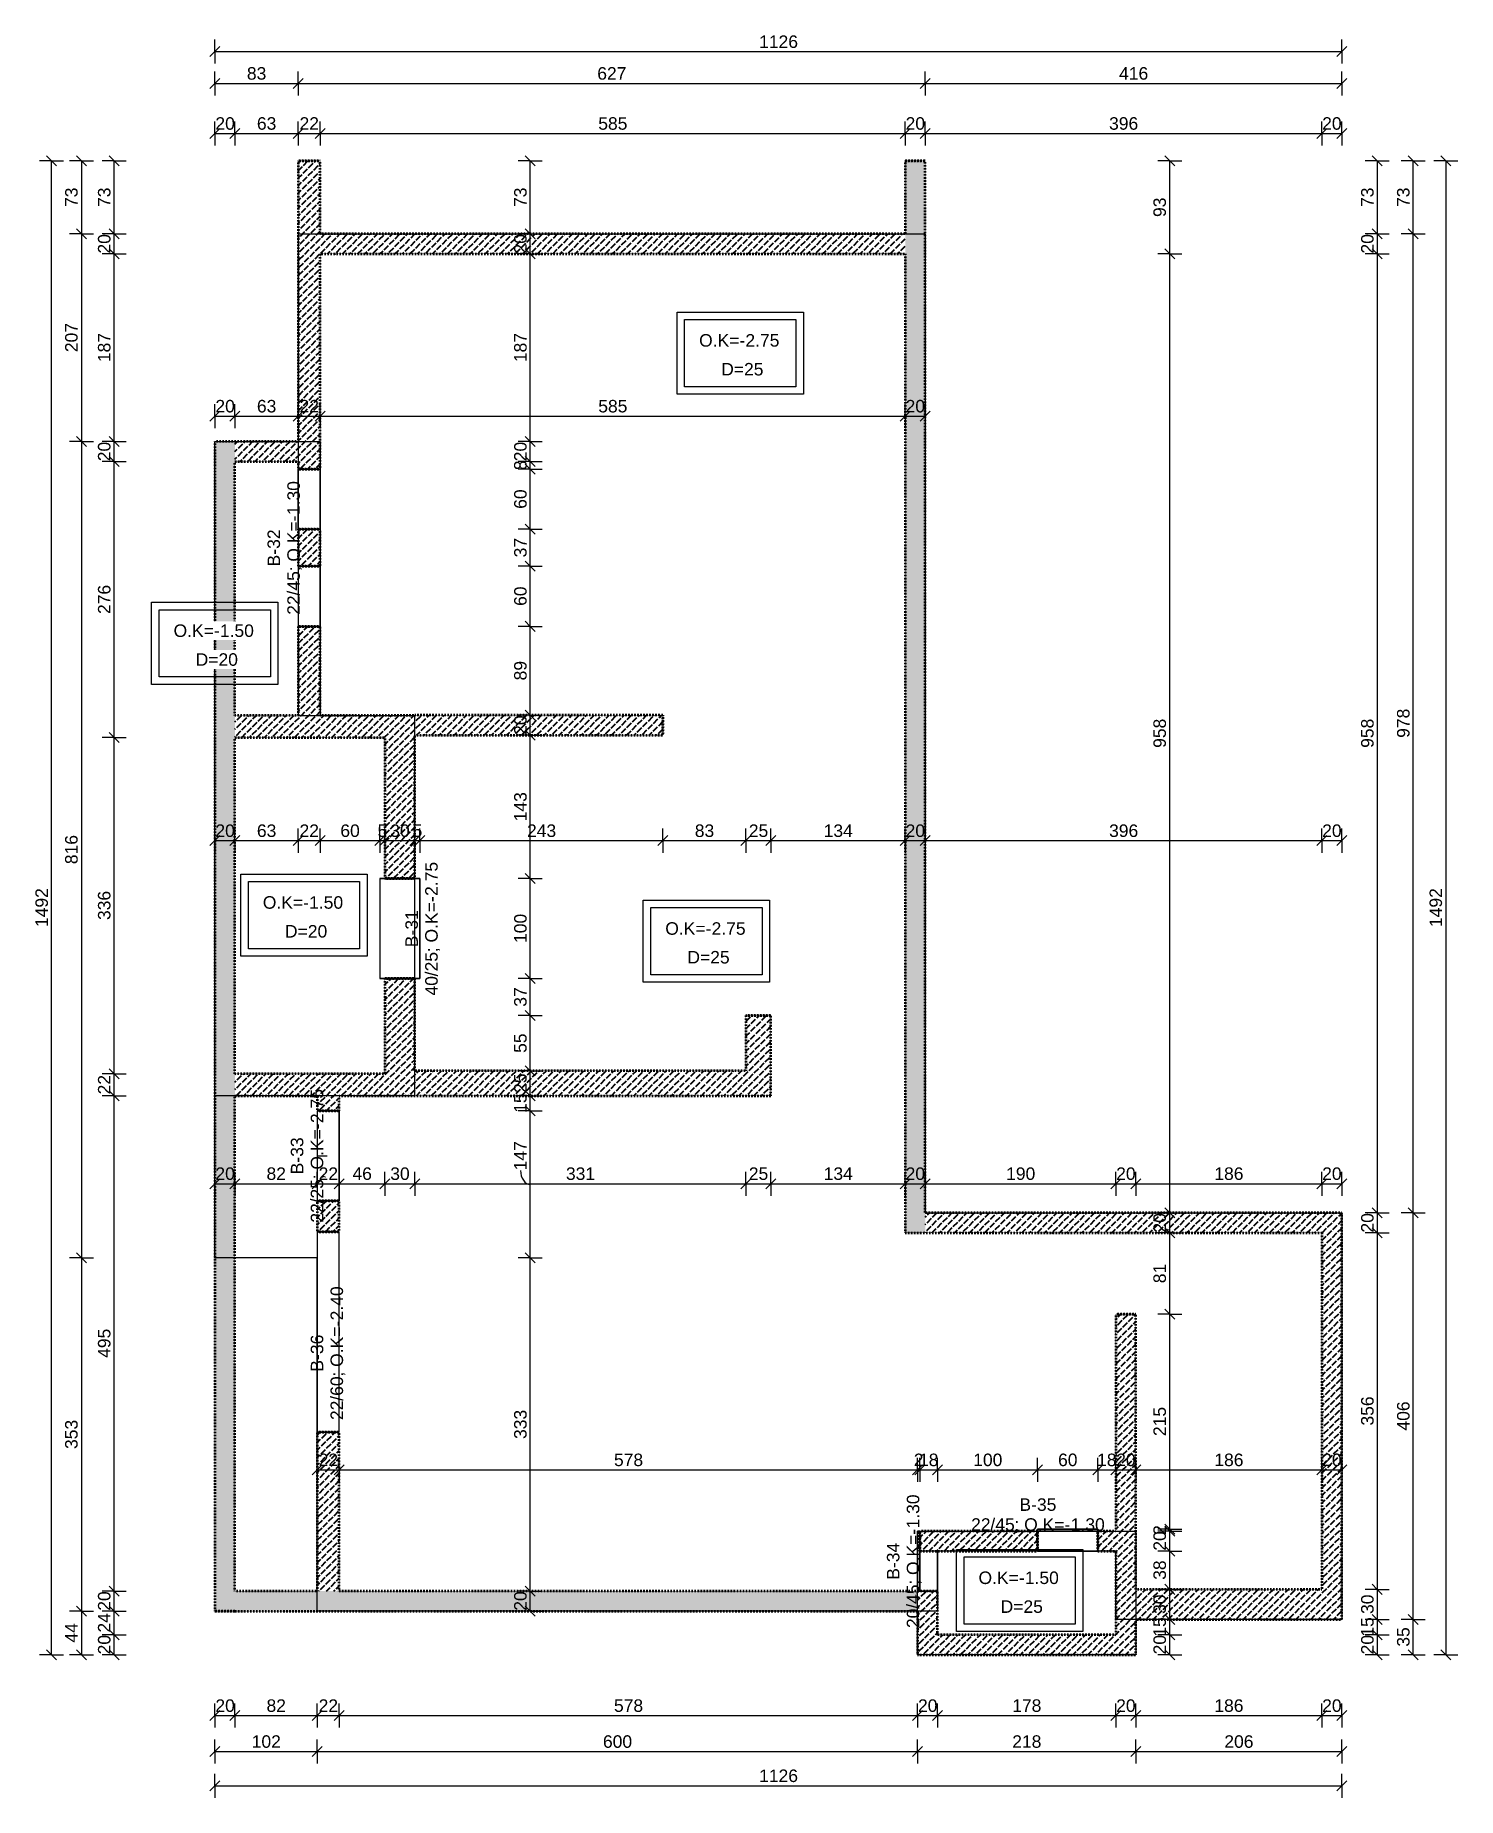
# Model space of a CAD drawing. Header units: centimetres. Extents: x -18 to 1404, y 111 to 1872.
import ezdxf

# ---------------------------------------------------------------- set-up
doc = ezdxf.new("R2010")
doc.units = ezdxf.units.CM
doc.linetypes.add('Beton Ole', pattern=[0.3, 0.15, -0.15])
for name, color, linetype, lineweight in [('Dimensions', 90, 'Continuous', 9), ('Dimensions-50', 90, 'Continuous', 9), ('Floor Tags', 90, 'Continuous', 9), ('IfcBuildingElementProxy', 7, 'Continuous', 18), ('IfcSlab', 7, 'Continuous', 18), ('IfcWall', 7, 'Continuous', 25), ('Structural Framing Tags', 90, 'Continuous', 9)]:
    doc.layers.add(name, color=color, linetype=linetype, lineweight=lineweight)
doc.styles.add('Arial', font='arial.ttf', dxfattribs={"height": 12.5})
doc.dimstyles.new('Deng_-_2mm_Arial_2', dxfattribs={"dimscale": 30.48, "dimtxt": 12.753242, "dimasz": 0.328084, "dimexe": 0.393701, "dimexo": 0.0625, "dimgap": 0, "dimtad": 1, "dimdec": 0, "dimzin": 0, "dimdsep": 46, "dimtxsty": 'Arial', "dimblk1": 'OBLIQUE', "dimblk2": 'OBLIQUE', "dimsah": 1, "dimcen": 0.09, "dimazin": 0, "dimtfac": 1, "dimtdec": 4, "dimtix": 1, "dimtmove": 0, "dimatfit": 3, "dimfxl": 0.393701, "dimfxlon": 1, "dimtvp": 1, "dimtolj": 1, "dimtzin": 0, "dimarcsym": 2})
doc.dimstyles.new('Deng_-_2mm_Arial_2_1', dxfattribs={"dimscale": 30.48, "dimtxt": 12.753242, "dimasz": 0.328084, "dimexe": 0.393701, "dimexo": 0.0625, "dimgap": 0, "dimtad": 1, "dimdec": 0, "dimzin": 0, "dimdsep": 46, "dimtxsty": 'Arial', "dimblk1": 'OBLIQUE', "dimblk2": 'OBLIQUE', "dimsah": 1, "dimcen": 0.09, "dimazin": 0, "dimtfac": 1, "dimtdec": 4, "dimtix": 1, "dimtmove": 1, "dimatfit": 3, "dimfxl": 0.393701, "dimfxlon": 1, "dimtvp": 1, "dimtolj": 1, "dimtzin": 0, "dimarcsym": 2})
pattern_1 = [(45, (0, 0), (0.34224, 7.8404), [6.271, -1.524])]

msp = doc.modelspace()

# ---------------------------------------------------------------- texts
at = {"layer": 'Structural Framing Tags', "color": 7, "char_height": 12.5, "attachment_point": 1, "rotation": 90, "style": 'Arial'}
for s, insert, width in [('1.30', (233.9, 1392.8), 40.886), ('; O.K=-', (233.9, 1336.6), 68.143), ('32', (214.1, 1359.1), 23.249), ('B-', (214.1, 1341.5), 21.245), ('45', (233.9, 1317.4), 23.249), ('\\fArial|b0|i0|c177|p34|;/', (233.9, 1312.4), 6.013), ('22', (233.9, 1293.2), 23.249), ('2.75', (371.7, 1012.4), 40.886), ('; O.K=-', (371.7, 956.2), 68.143), ('31', (351.9, 978.7), 23.249), ('B-', (351.9, 961.1), 21.245), ('25', (371.7, 937), 23.249), ('\\fArial|b0|i0|c177|p34|;/', (371.7, 932), 6.013), ('40', (371.7, 912.9), 23.249), ('2.75', (257.3, 785.5), 40.886), ('; O.K=-', (257.3, 729.3), 68.143), ('33', (237.4, 751.8), 23.249), ('B-', (237.4, 734.3), 21.245), ('25', (257.3, 710.1), 23.249), ('\\fArial|b0|i0|c177|p34|;/', (257.3, 705.2), 6.013), ('22', (257.3, 686), 23.249), ('2.40', (277.1, 588.4), 40.886), ('; O.K=-', (277.1, 532.2), 68.143), ('36', (257.3, 554.7), 23.249), ('B-', (257.3, 537.1), 21.245), ('60', (277.1, 513), 23.249), ('\\fArial|b0|i0|c177|p34|;/', (277.1, 508), 6.013), ('22', (277.1, 488.8), 23.249), ('1.30', (853.1, 380.5), 40.886), ('; O.K=-', (853.1, 324.3), 68.143), ('34', (833.2, 346.8), 23.249), ('B-', (833.2, 329.3), 21.245), ('45', (853.1, 305.1), 23.249), ('\\fArial|b0|i0|c177|p34|;/', (853.1, 300.2), 6.013), ('20', (853.1, 281), 23.249)]:
    msp.add_mtext(s, dxfattribs=dict(at, insert=insert, width=width))
at = {"layer": 'Structural Framing Tags', "color": 7, "char_height": 12.5, "attachment_point": 1, "style": 'Arial'}
for s, insert, width in [('B-', (965.7, 410.6), 21.245), ('35', (983.2, 410.6), 23.249), ('22', (917.4, 390.7), 23.249), ('\\fArial|b0|i0|c177|p34|;/', (936.6, 390.7), 6.013), ('45', (941.6, 390.7), 23.249), ('; O.K=-', (960.7, 390.7), 68.143), ('1.30', (1017, 390.7), 40.886)]:
    msp.add_mtext(s, dxfattribs=dict(at, insert=insert, width=width))

# ---------------------------------------------------------------- blocks, each defined once
blk = doc.blocks.new('M_Concrete-Rectangular Beam1 - 40_25-9056376-K-11')
at = {"layer": 'IfcBuildingElementProxy', "color": 50}
for p, q in [((-50, 20), (-50, -20)), ((-50, 15), (-50, 20)), ((50, 20), (-50, 20)), ((-50, 20), (50, 20)), ((50, 20), (50, 15)), ((50, -20), (50, 20)), ((-50, -15), (-50, 15)), ((50, 15), (50, -15)), ((-50, -20), (-50, -15)), ((50, -15), (50, -20)), ((-50, -20), (50, -20)), ((-50, -20), (50, -20))]:
    blk.add_line(p, q, dxfattribs=at)
blk = doc.blocks.new('TAGFLOOR - D_-1983752-K-11')
at = {"layer": 'Floor Tags'}
for p, q in [((-1.548, -0.773), (-1.548, 0.87)), ((-1.548, 0.87), (0.976, 0.87)), ((-1.398, 0.72), (0.826, 0.72)), ((-1.398, -0.623), (-1.398, 0.72)), ((0.826, 0.72), (0.826, -0.623)), ((0.976, 0.87), (0.976, -0.773)), ((0.826, -0.623), (-1.398, -0.623)), ((0.976, -0.773), (-1.548, -0.773))]:
    blk.add_line(p, q, dxfattribs=at)
blk = doc.blocks.new('DIMBLOCK1-K-11')
at = {"layer": 'Dimensions-50', "transparency": 16777216}
for p, q in [((161.6, 1774.1), (161.6, 1786.1)), ((161.6, 1774.1), (166.6, 1779.1)), ((181.6, 1774.1), (181.6, 1786.1)), ((181.6, 1774.1), (186.6, 1779.1)), ((161.6, 1774.1), (156.6, 1769.1)), ((161.6, 1774.1), (181.6, 1774.1)), ((161.6, 1774.1), (161.6, 1762.1)), ((181.6, 1774.1), (176.6, 1769.1)), ((181.6, 1774.1), (181.6, 1762.1))]:
    blk.add_line(p, q, dxfattribs=at)
at = {"layer": 'Dimensions-50', "color": 0, "transparency": 16777216, "insert": (162, 1790.3), "char_height": 12.5, "width": 23.074, "attachment_point": 1, "line_spacing_factor": 0.941778, "style": 'Arial'}
blk.add_mtext('20', dxfattribs=at)
blk = doc.blocks.new('_Oblique')
at = {"color": 0, "linetype": 'ByBlock', "lineweight": -2}
blk.add_line((-0.5, -0.5), (0.5, 0.5), dxfattribs=at)
blk = doc.blocks.new('DIMBLOCK2-K-11')
at = {"layer": 'Dimensions-50', "transparency": 16777216}
for p, q in [((181.6, 1774.1), (181.6, 1786.1)), ((181.6, 1774.1), (186.6, 1779.1)), ((244.7, 1774.1), (244.7, 1786.1)), ((244.7, 1774.1), (249.7, 1779.1)), ((181.6, 1774.1), (176.6, 1769.1)), ((181.6, 1774.1), (244.7, 1774.1)), ((181.6, 1774.1), (181.6, 1762.1)), ((244.7, 1774.1), (239.7, 1769.1)), ((244.7, 1774.1), (244.7, 1762.1))]:
    blk.add_line(p, q, dxfattribs=at)
at = {"layer": 'Dimensions-50', "color": 0, "transparency": 16777216, "insert": (203.5, 1790.3), "char_height": 12.5, "width": 23.074, "attachment_point": 1, "line_spacing_factor": 0.941778, "style": 'Arial'}
blk.add_mtext('63', dxfattribs=at)
blk = doc.blocks.new('DIMBLOCK3-K-11')
at = {"layer": 'Dimensions-50', "transparency": 16777216}
for p, q in [((244.7, 1774.1), (244.7, 1786.1)), ((244.7, 1774.1), (249.7, 1779.1)), ((266.7, 1774.1), (266.7, 1786.1)), ((266.7, 1774.1), (271.7, 1779.1)), ((244.7, 1774.1), (239.7, 1769.1)), ((244.7, 1774.1), (266.7, 1774.1)), ((244.7, 1774.1), (244.7, 1762.1)), ((266.7, 1774.1), (261.7, 1769.1)), ((266.7, 1774.1), (266.7, 1762.1))]:
    blk.add_line(p, q, dxfattribs=at)
at = {"layer": 'Dimensions-50', "color": 0, "transparency": 16777216, "insert": (246.1, 1790.3), "char_height": 12.5, "width": 23.074, "attachment_point": 1, "line_spacing_factor": 0.941778, "style": 'Arial'}
blk.add_mtext('22', dxfattribs=at)
blk = doc.blocks.new('DIMBLOCK4-K-11')
at = {"layer": 'Dimensions-50', "transparency": 16777216}
for p, q in [((266.7, 1774.1), (266.7, 1786.1)), ((266.7, 1774.1), (271.7, 1779.1)), ((851.6, 1774.1), (851.6, 1786.1)), ((851.6, 1774.1), (856.6, 1779.1)), ((266.7, 1774.1), (261.7, 1769.1)), ((266.7, 1774.1), (851.6, 1774.1)), ((266.7, 1774.1), (266.7, 1762.1)), ((851.6, 1774.1), (846.6, 1769.1)), ((851.6, 1774.1), (851.6, 1762.1))]:
    blk.add_line(p, q, dxfattribs=at)
at = {"layer": 'Dimensions-50', "color": 0, "transparency": 16777216, "insert": (544.7, 1790.3), "char_height": 12.5, "width": 34.61, "attachment_point": 1, "line_spacing_factor": 0.941778, "style": 'Arial'}
blk.add_mtext('585', dxfattribs=at)
blk = doc.blocks.new('DIMBLOCK5-K-11')
at = {"layer": 'Dimensions-50', "transparency": 16777216}
for p, q in [((851.6, 1774.1), (851.6, 1786.1)), ((851.6, 1774.1), (856.6, 1779.1)), ((871.6, 1774.1), (871.6, 1786.1)), ((871.6, 1774.1), (876.6, 1779.1)), ((851.6, 1774.1), (846.6, 1769.1)), ((851.6, 1774.1), (871.6, 1774.1)), ((851.6, 1774.1), (851.6, 1762.1)), ((871.6, 1774.1), (866.6, 1769.1)), ((871.6, 1774.1), (871.6, 1762.1))]:
    blk.add_line(p, q, dxfattribs=at)
at = {"layer": 'Dimensions-50', "color": 0, "transparency": 16777216, "insert": (851.9, 1790.3), "char_height": 12.5, "width": 23.074, "attachment_point": 1, "line_spacing_factor": 0.941778, "style": 'Arial'}
blk.add_mtext('20', dxfattribs=at)
blk = doc.blocks.new('DIMBLOCK6-K-11')
at = {"layer": 'Dimensions-50', "transparency": 16777216}
for p, q in [((871.6, 1774.1), (871.6, 1786.1)), ((871.6, 1774.1), (876.6, 1779.1)), ((1267.9, 1774.1), (1267.9, 1786.1)), ((1267.9, 1774.1), (1272.9, 1779.1)), ((871.6, 1774.1), (866.6, 1769.1)), ((871.6, 1774.1), (1267.9, 1774.1)), ((871.6, 1774.1), (871.6, 1762.1)), ((1267.9, 1774.1), (1262.9, 1769.1)), ((1267.9, 1774.1), (1267.9, 1762.1))]:
    blk.add_line(p, q, dxfattribs=at)
at = {"layer": 'Dimensions-50', "color": 0, "transparency": 16777216, "insert": (1055.3, 1790.3), "char_height": 12.5, "width": 34.61, "attachment_point": 1, "line_spacing_factor": 0.941778, "style": 'Arial'}
blk.add_mtext('396', dxfattribs=at)
blk = doc.blocks.new('DIMBLOCK7-K-11')
at = {"layer": 'Dimensions-50', "transparency": 16777216}
for p, q in [((1267.9, 1774.1), (1267.9, 1786.1)), ((1267.9, 1774.1), (1272.9, 1779.1)), ((1287.9, 1774.1), (1287.9, 1786.1)), ((1287.9, 1774.1), (1292.9, 1779.1)), ((1267.9, 1774.1), (1262.9, 1769.1)), ((1267.9, 1774.1), (1287.9, 1774.1)), ((1267.9, 1774.1), (1267.9, 1762.1)), ((1287.9, 1774.1), (1282.9, 1769.1)), ((1287.9, 1774.1), (1287.9, 1762.1))]:
    blk.add_line(p, q, dxfattribs=at)
at = {"layer": 'Dimensions-50', "color": 0, "transparency": 16777216, "insert": (1268.3, 1790.3), "char_height": 12.5, "width": 23.074, "attachment_point": 1, "line_spacing_factor": 0.941778, "style": 'Arial'}
blk.add_mtext('20', dxfattribs=at)
blk = doc.blocks.new('DIMBLOCK8-K-11')
at = {"layer": 'Dimensions-50', "transparency": 16777216}
for p, q in [((161.6, 1824.1), (161.6, 1836.1)), ((244.7, 1824.1), (244.7, 1836.1)), ((161.6, 1824.1), (156.6, 1819.1)), ((161.6, 1824.1), (166.6, 1829.1)), ((161.6, 1824.1), (244.7, 1824.1)), ((161.6, 1824.1), (161.6, 1812.1)), ((244.7, 1824.1), (239.7, 1819.1)), ((244.7, 1824.1), (249.7, 1829.1)), ((244.7, 1824.1), (244.7, 1812.1))]:
    blk.add_line(p, q, dxfattribs=at)
at = {"layer": 'Dimensions-50', "color": 0, "transparency": 16777216, "insert": (193.5, 1840.3), "char_height": 12.5, "width": 23.074, "attachment_point": 1, "line_spacing_factor": 0.941778, "style": 'Arial'}
blk.add_mtext('83', dxfattribs=at)
blk = doc.blocks.new('DIMBLOCK9-K-11')
at = {"layer": 'Dimensions-50', "transparency": 16777216}
for p, q in [((244.7, 1824.1), (244.7, 1836.1)), ((871.6, 1824.1), (871.6, 1836.1)), ((244.7, 1824.1), (239.7, 1819.1)), ((244.7, 1824.1), (249.7, 1829.1)), ((244.7, 1824.1), (871.6, 1824.1)), ((244.7, 1824.1), (244.7, 1812.1)), ((871.6, 1824.1), (866.6, 1819.1)), ((871.6, 1824.1), (876.6, 1829.1)), ((871.6, 1824.1), (871.6, 1812.1))]:
    blk.add_line(p, q, dxfattribs=at)
at = {"layer": 'Dimensions-50', "color": 0, "transparency": 16777216, "insert": (543.7, 1840.3), "char_height": 12.5, "width": 34.61, "attachment_point": 1, "line_spacing_factor": 0.941778, "style": 'Arial'}
blk.add_mtext('627', dxfattribs=at)
blk = doc.blocks.new('DIMBLOCK10-K-11')
at = {"layer": 'Dimensions-50', "transparency": 16777216}
for p, q in [((871.6, 1824.1), (871.6, 1836.1)), ((1287.9, 1824.1), (1287.9, 1836.1)), ((871.6, 1824.1), (866.6, 1819.1)), ((871.6, 1824.1), (876.6, 1829.1)), ((871.6, 1824.1), (1287.9, 1824.1)), ((871.6, 1824.1), (871.6, 1812.1)), ((1287.9, 1824.1), (1282.9, 1819.1)), ((1287.9, 1824.1), (1292.9, 1829.1)), ((1287.9, 1824.1), (1287.9, 1812.1))]:
    blk.add_line(p, q, dxfattribs=at)
at = {"layer": 'Dimensions-50', "color": 0, "transparency": 16777216, "insert": (1065.3, 1840.3), "char_height": 12.5, "width": 34.61, "attachment_point": 1, "line_spacing_factor": 0.941778, "style": 'Arial'}
blk.add_mtext('416', dxfattribs=at)
blk = doc.blocks.new('DIMBLOCK11-K-11')
at = {"layer": 'Dimensions-50', "transparency": 16777216}
for p, q in [((161.6, 1855.8), (161.6, 1867.8)), ((1287.9, 1855.8), (1287.9, 1867.8)), ((161.6, 1855.8), (156.6, 1850.8)), ((161.6, 1855.8), (166.6, 1860.8)), ((161.6, 1855.8), (1287.9, 1855.8)), ((161.6, 1855.8), (161.6, 1843.8)), ((1287.9, 1855.8), (1282.9, 1850.8)), ((1287.9, 1855.8), (1292.9, 1860.8)), ((1287.9, 1855.8), (1287.9, 1843.8))]:
    blk.add_line(p, q, dxfattribs=at)
at = {"layer": 'Dimensions-50', "color": 0, "transparency": 16777216, "insert": (705.5, 1872), "char_height": 12.5, "width": 46.147, "attachment_point": 1, "line_spacing_factor": 0.941778, "style": 'Arial'}
blk.add_mtext('1126', dxfattribs=at)
blk = doc.blocks.new('DIMBLOCK12-K-11')
at = {"layer": 'Dimensions-50', "transparency": 16777216}
for p, q in [((1323.4, 1746.7), (1311.4, 1746.7)), ((1323.4, 1746.7), (1318.4, 1751.7)), ((1323.4, 1746.7), (1323.4, 1673.7)), ((1323.4, 1746.7), (1328.4, 1741.7)), ((1323.4, 1746.7), (1335.4, 1746.7)), ((1323.4, 1673.7), (1311.4, 1673.7)), ((1323.4, 1673.7), (1318.4, 1678.7)), ((1323.4, 1673.7), (1328.4, 1668.7)), ((1323.4, 1673.7), (1335.4, 1673.7))]:
    blk.add_line(p, q, dxfattribs=at)
at = {"layer": 'Dimensions-50', "color": 0, "transparency": 16777216, "insert": (1307.2, 1700.6), "char_height": 12.5, "width": 23.074, "attachment_point": 1, "rotation": 90, "line_spacing_factor": 0.941778, "style": 'Arial'}
blk.add_mtext('73', dxfattribs=at)
blk = doc.blocks.new('DIMBLOCK13-K-11')
at = {"layer": 'Dimensions-50', "transparency": 16777216}
for p, q in [((1323.4, 1673.7), (1311.4, 1673.7)), ((1323.4, 1673.7), (1318.4, 1678.7)), ((1323.4, 1673.7), (1323.4, 1653.7)), ((1323.4, 1673.7), (1328.4, 1668.7)), ((1323.4, 1673.7), (1335.4, 1673.7)), ((1323.4, 1653.7), (1318.4, 1658.7)), ((1323.4, 1653.7), (1311.4, 1653.7)), ((1323.4, 1653.7), (1328.4, 1648.7)), ((1323.4, 1653.7), (1335.4, 1653.7))]:
    blk.add_line(p, q, dxfattribs=at)
at = {"layer": 'Dimensions-50', "color": 0, "transparency": 16777216, "insert": (1307.2, 1654.1), "char_height": 12.5, "width": 23.074, "attachment_point": 1, "rotation": 90, "line_spacing_factor": 0.941778, "style": 'Arial'}
blk.add_mtext('20', dxfattribs=at)
blk = doc.blocks.new('DIMBLOCK14-K-11')
at = {"layer": 'Dimensions-50', "transparency": 16777216}
for p, q in [((1323.4, 1653.7), (1318.4, 1658.7)), ((1323.4, 1653.7), (1311.4, 1653.7)), ((1323.4, 1653.7), (1323.4, 695.7)), ((1323.4, 1653.7), (1328.4, 1648.7)), ((1323.4, 1653.7), (1335.4, 1653.7)), ((1323.4, 695.7), (1311.4, 695.7)), ((1323.4, 695.7), (1318.4, 700.7)), ((1323.4, 695.7), (1328.4, 690.7)), ((1323.4, 695.7), (1335.4, 695.7))]:
    blk.add_line(p, q, dxfattribs=at)
at = {"layer": 'Dimensions-50', "color": 0, "transparency": 16777216, "insert": (1307.2, 1160.3), "char_height": 12.5, "width": 34.61, "attachment_point": 1, "rotation": 90, "line_spacing_factor": 0.941778, "style": 'Arial'}
blk.add_mtext('958', dxfattribs=at)
blk = doc.blocks.new('DIMBLOCK15-K-11')
at = {"layer": 'Dimensions-50', "transparency": 16777216}
for p, q in [((1323.4, 695.7), (1311.4, 695.7)), ((1323.4, 695.7), (1318.4, 700.7)), ((1323.4, 695.7), (1323.4, 675.7)), ((1323.4, 695.7), (1328.4, 690.7)), ((1323.4, 695.7), (1335.4, 695.7)), ((1323.4, 675.7), (1311.4, 675.7)), ((1323.4, 675.7), (1318.4, 680.7)), ((1323.4, 675.7), (1328.4, 670.7)), ((1323.4, 675.7), (1335.4, 675.7))]:
    blk.add_line(p, q, dxfattribs=at)
at = {"layer": 'Dimensions-50', "color": 0, "transparency": 16777216, "insert": (1307.2, 676.1), "char_height": 12.5, "width": 23.074, "attachment_point": 1, "rotation": 90, "line_spacing_factor": 0.941778, "style": 'Arial'}
blk.add_mtext('20', dxfattribs=at)
blk = doc.blocks.new('DIMBLOCK16-K-11')
at = {"layer": 'Dimensions-50', "transparency": 16777216}
for p, q in [((1323.4, 675.7), (1311.4, 675.7)), ((1323.4, 675.7), (1318.4, 680.7)), ((1323.4, 675.7), (1323.4, 319.7)), ((1323.4, 675.7), (1328.4, 670.7)), ((1323.4, 675.7), (1335.4, 675.7)), ((1323.4, 319.7), (1311.4, 319.7)), ((1323.4, 319.7), (1318.4, 324.7)), ((1323.4, 319.7), (1328.4, 314.7)), ((1323.4, 319.7), (1335.4, 319.7))]:
    blk.add_line(p, q, dxfattribs=at)
at = {"layer": 'Dimensions-50', "color": 0, "transparency": 16777216, "insert": (1307.2, 483.3), "char_height": 12.5, "width": 34.61, "attachment_point": 1, "rotation": 90, "line_spacing_factor": 0.941778, "style": 'Arial'}
blk.add_mtext('356', dxfattribs=at)
blk = doc.blocks.new('DIMBLOCK17-K-11')
at = {"layer": 'Dimensions-50', "transparency": 16777216}
for p, q in [((1323.4, 319.7), (1311.4, 319.7)), ((1323.4, 319.7), (1318.4, 324.7)), ((1323.4, 319.7), (1323.4, 289.7)), ((1323.4, 319.7), (1328.4, 314.7)), ((1323.4, 319.7), (1335.4, 319.7)), ((1323.4, 289.7), (1311.4, 289.7)), ((1323.4, 289.7), (1318.4, 294.7)), ((1323.4, 289.7), (1328.4, 284.7)), ((1323.4, 289.7), (1335.4, 289.7))]:
    blk.add_line(p, q, dxfattribs=at)
at = {"layer": 'Dimensions-50', "color": 0, "transparency": 16777216, "insert": (1307.2, 295.1), "char_height": 12.5, "width": 23.074, "attachment_point": 1, "rotation": 90, "line_spacing_factor": 0.941778, "style": 'Arial'}
blk.add_mtext('30', dxfattribs=at)
blk = doc.blocks.new('DIMBLOCK18-K-11')
at = {"layer": 'Dimensions-50', "transparency": 16777216}
for p, q in [((1323.4, 289.7), (1311.4, 289.7)), ((1323.4, 289.7), (1318.4, 294.7)), ((1323.4, 289.7), (1323.4, 274.3)), ((1323.4, 289.7), (1328.4, 284.7)), ((1323.4, 289.7), (1335.4, 289.7)), ((1323.4, 274.3), (1311.4, 274.3)), ((1323.4, 274.3), (1318.4, 279.3)), ((1323.4, 274.3), (1328.4, 269.3)), ((1323.4, 274.3), (1335.4, 274.3))]:
    blk.add_line(p, q, dxfattribs=at)
at = {"layer": 'Dimensions-50', "color": 0, "transparency": 16777216, "insert": (1307.2, 272.4), "char_height": 12.5, "width": 23.074, "attachment_point": 1, "rotation": 90, "line_spacing_factor": 0.941778, "style": 'Arial'}
blk.add_mtext('15', dxfattribs=at)
blk = doc.blocks.new('DIMBLOCK19-K-11')
at = {"layer": 'Dimensions-50', "transparency": 16777216}
for p, q in [((1323.4, 274.3), (1311.4, 274.3)), ((1323.4, 274.3), (1318.4, 279.3)), ((1323.4, 274.3), (1323.4, 254.3)), ((1323.4, 274.3), (1328.4, 269.3)), ((1323.4, 274.3), (1335.4, 274.3)), ((1323.4, 254.3), (1311.4, 254.3)), ((1323.4, 254.3), (1318.4, 259.3)), ((1323.4, 254.3), (1328.4, 249.3)), ((1323.4, 254.3), (1335.4, 254.3))]:
    blk.add_line(p, q, dxfattribs=at)
at = {"layer": 'Dimensions-50', "color": 0, "transparency": 16777216, "insert": (1307.2, 254.7), "char_height": 12.5, "width": 23.074, "attachment_point": 1, "rotation": 90, "line_spacing_factor": 0.941778, "style": 'Arial'}
blk.add_mtext('20', dxfattribs=at)
blk = doc.blocks.new('DIMBLOCK20-K-11')
at = {"layer": 'Dimensions-50', "transparency": 16777216}
for p, q in [((1359.3, 289.7), (1347.3, 289.7)), ((1359.3, 289.7), (1354.3, 294.7)), ((1359.3, 254.3), (1359.3, 289.7)), ((1359.3, 289.7), (1364.3, 284.7)), ((1359.3, 289.7), (1371.3, 289.7)), ((1359.3, 254.3), (1347.3, 254.3)), ((1359.3, 254.3), (1354.3, 259.3)), ((1359.3, 254.3), (1364.3, 249.3)), ((1359.3, 254.3), (1371.3, 254.3))]:
    blk.add_line(p, q, dxfattribs=at)
at = {"layer": 'Dimensions-50', "color": 0, "transparency": 16777216, "insert": (1343.1, 262.4), "char_height": 12.5, "width": 23.074, "attachment_point": 1, "rotation": 90, "line_spacing_factor": 0.941778, "style": 'Arial'}
blk.add_mtext('35', dxfattribs=at)
blk = doc.blocks.new('DIMBLOCK21-K-11')
at = {"layer": 'Dimensions-50', "transparency": 16777216}
for p, q in [((1359.3, 695.7), (1347.3, 695.7)), ((1359.3, 695.7), (1354.3, 700.7)), ((1359.3, 289.7), (1359.3, 695.7)), ((1359.3, 695.7), (1364.3, 690.7)), ((1359.3, 695.7), (1371.3, 695.7)), ((1359.3, 289.7), (1347.3, 289.7)), ((1359.3, 289.7), (1354.3, 294.7)), ((1359.3, 289.7), (1364.3, 284.7)), ((1359.3, 289.7), (1371.3, 289.7))]:
    blk.add_line(p, q, dxfattribs=at)
at = {"layer": 'Dimensions-50', "color": 0, "transparency": 16777216, "insert": (1343.1, 478.3), "char_height": 12.5, "width": 34.61, "attachment_point": 1, "rotation": 90, "line_spacing_factor": 0.941778, "style": 'Arial'}
blk.add_mtext('406', dxfattribs=at)
blk = doc.blocks.new('DIMBLOCK22-K-11')
at = {"layer": 'Dimensions-50', "transparency": 16777216}
for p, q in [((1359.3, 1673.7), (1347.3, 1673.7)), ((1359.3, 1673.7), (1354.3, 1678.7)), ((1359.3, 695.7), (1359.3, 1673.7)), ((1359.3, 1673.7), (1364.3, 1668.7)), ((1359.3, 1673.7), (1371.3, 1673.7)), ((1359.3, 695.7), (1347.3, 695.7)), ((1359.3, 695.7), (1354.3, 700.7)), ((1359.3, 695.7), (1364.3, 690.7)), ((1359.3, 695.7), (1371.3, 695.7))]:
    blk.add_line(p, q, dxfattribs=at)
at = {"layer": 'Dimensions-50', "color": 0, "transparency": 16777216, "insert": (1343.1, 1170.3), "char_height": 12.5, "width": 34.61, "attachment_point": 1, "rotation": 90, "line_spacing_factor": 0.941778, "style": 'Arial'}
blk.add_mtext('978', dxfattribs=at)
blk = doc.blocks.new('DIMBLOCK23-K-11')
at = {"layer": 'Dimensions-50', "transparency": 16777216}
for p, q in [((1359.3, 1746.7), (1347.3, 1746.7)), ((1359.3, 1746.7), (1354.3, 1751.7)), ((1359.3, 1673.7), (1359.3, 1746.7)), ((1359.3, 1746.7), (1364.3, 1741.7)), ((1359.3, 1746.7), (1371.3, 1746.7)), ((1359.3, 1673.7), (1347.3, 1673.7)), ((1359.3, 1673.7), (1354.3, 1678.7)), ((1359.3, 1673.7), (1364.3, 1668.7)), ((1359.3, 1673.7), (1371.3, 1673.7))]:
    blk.add_line(p, q, dxfattribs=at)
at = {"layer": 'Dimensions-50', "color": 0, "transparency": 16777216, "insert": (1343.1, 1700.6), "char_height": 12.5, "width": 23.074, "attachment_point": 1, "rotation": 90, "line_spacing_factor": 0.941778, "style": 'Arial'}
blk.add_mtext('73', dxfattribs=at)
blk = doc.blocks.new('DIMBLOCK24-K-11')
at = {"layer": 'Dimensions-50', "transparency": 16777216}
for p, q in [((1391.8, 1746.7), (1379.8, 1746.7)), ((1391.8, 1746.7), (1386.8, 1751.7)), ((1391.8, 1746.7), (1391.8, 254.3)), ((1391.8, 1746.7), (1396.8, 1741.7)), ((1391.8, 1746.7), (1403.8, 1746.7)), ((1391.8, 254.3), (1379.8, 254.3)), ((1391.8, 254.3), (1386.8, 259.3)), ((1391.8, 254.3), (1396.8, 249.3)), ((1391.8, 254.3), (1403.8, 254.3))]:
    blk.add_line(p, q, dxfattribs=at)
at = {"layer": 'Dimensions-50', "color": 0, "transparency": 16777216, "insert": (1375.6, 981.3), "char_height": 12.5, "width": 46.147, "attachment_point": 1, "rotation": 90, "line_spacing_factor": 0.941778, "style": 'Arial'}
blk.add_mtext('1492', dxfattribs=at)
blk = doc.blocks.new('DIMBLOCK25-K-11')
at = {"layer": 'Dimensions-50', "transparency": 16777216}
for p, q in [((161.6, 193.6), (161.6, 205.6)), ((161.6, 193.6), (166.6, 198.6)), ((181.6, 193.6), (181.6, 205.6)), ((181.6, 193.6), (186.6, 198.6)), ((161.6, 193.6), (156.6, 188.6)), ((161.6, 193.6), (181.6, 193.6)), ((161.6, 193.6), (161.6, 181.6)), ((181.6, 193.6), (176.6, 188.6)), ((181.6, 193.6), (181.6, 181.6))]:
    blk.add_line(p, q, dxfattribs=at)
at = {"layer": 'Dimensions-50', "color": 0, "transparency": 16777216, "insert": (162, 209.8), "char_height": 12.5, "width": 23.074, "attachment_point": 1, "line_spacing_factor": 0.941778, "style": 'Arial'}
blk.add_mtext('20', dxfattribs=at)
blk = doc.blocks.new('DIMBLOCK26-K-11')
at = {"layer": 'Dimensions-50', "transparency": 16777216}
for p, q in [((181.6, 193.6), (181.6, 205.6)), ((181.6, 193.6), (186.6, 198.6)), ((263.8, 193.6), (263.8, 205.6)), ((263.8, 193.6), (268.8, 198.6)), ((181.6, 193.6), (176.6, 188.6)), ((181.6, 193.6), (263.8, 193.6)), ((181.6, 193.6), (181.6, 181.6)), ((263.8, 193.6), (258.8, 188.6)), ((263.8, 193.6), (263.8, 181.6))]:
    blk.add_line(p, q, dxfattribs=at)
at = {"layer": 'Dimensions-50', "color": 0, "transparency": 16777216, "insert": (213.1, 209.8), "char_height": 12.5, "width": 23.074, "attachment_point": 1, "line_spacing_factor": 0.941778, "style": 'Arial'}
blk.add_mtext('82', dxfattribs=at)
blk = doc.blocks.new('DIMBLOCK27-K-11')
at = {"layer": 'Dimensions-50', "transparency": 16777216}
for p, q in [((263.8, 193.6), (263.8, 205.6)), ((263.8, 193.6), (268.8, 198.6)), ((285.8, 193.6), (285.8, 205.6)), ((285.8, 193.6), (290.8, 198.6)), ((263.8, 193.6), (258.8, 188.6)), ((263.8, 193.6), (285.8, 193.6)), ((263.8, 193.6), (263.8, 181.6)), ((285.8, 193.6), (280.8, 188.6)), ((285.8, 193.6), (285.8, 181.6))]:
    blk.add_line(p, q, dxfattribs=at)
at = {"layer": 'Dimensions-50', "color": 0, "transparency": 16777216, "insert": (265.2, 209.8), "char_height": 12.5, "width": 23.074, "attachment_point": 1, "line_spacing_factor": 0.941778, "style": 'Arial'}
blk.add_mtext('22', dxfattribs=at)
blk = doc.blocks.new('DIMBLOCK28-K-11')
at = {"layer": 'Dimensions-50', "transparency": 16777216}
for p, q in [((285.8, 193.6), (285.8, 205.6)), ((285.8, 193.6), (290.8, 198.6)), ((863.9, 193.6), (863.9, 205.6)), ((863.9, 193.6), (868.9, 198.6)), ((285.8, 193.6), (280.8, 188.6)), ((285.8, 193.6), (863.9, 193.6)), ((285.8, 193.6), (285.8, 181.6)), ((863.9, 193.6), (858.9, 188.6)), ((863.9, 193.6), (863.9, 181.6))]:
    blk.add_line(p, q, dxfattribs=at)
at = {"layer": 'Dimensions-50', "color": 0, "transparency": 16777216, "insert": (560.4, 209.8), "char_height": 12.5, "width": 34.61, "attachment_point": 1, "line_spacing_factor": 0.941778, "style": 'Arial'}
blk.add_mtext('578', dxfattribs=at)
blk = doc.blocks.new('DIMBLOCK29-K-11')
at = {"layer": 'Dimensions-50', "transparency": 16777216}
for p, q in [((863.9, 193.6), (863.9, 205.6)), ((863.9, 193.6), (868.9, 198.6)), ((883.9, 193.6), (883.9, 205.6)), ((883.9, 193.6), (888.9, 198.6)), ((863.9, 193.6), (858.9, 188.6)), ((863.9, 193.6), (883.9, 193.6)), ((863.9, 193.6), (863.9, 181.6)), ((883.9, 193.6), (878.9, 188.6)), ((883.9, 193.6), (883.9, 181.6))]:
    blk.add_line(p, q, dxfattribs=at)
at = {"layer": 'Dimensions-50', "color": 0, "transparency": 16777216, "insert": (864.3, 209.8), "char_height": 12.5, "width": 23.074, "attachment_point": 1, "line_spacing_factor": 0.941778, "style": 'Arial'}
blk.add_mtext('20', dxfattribs=at)
blk = doc.blocks.new('DIMBLOCK30-K-11')
at = {"layer": 'Dimensions-50', "transparency": 16777216}
for p, q in [((883.9, 193.6), (883.9, 205.6)), ((883.9, 193.6), (888.9, 198.6)), ((1062, 193.6), (1062, 205.6)), ((1062, 193.6), (1067, 198.6)), ((883.9, 193.6), (878.9, 188.6)), ((883.9, 193.6), (1062, 193.6)), ((883.9, 193.6), (883.9, 181.6)), ((1062, 193.6), (1057, 188.6)), ((1062, 193.6), (1062, 181.6))]:
    blk.add_line(p, q, dxfattribs=at)
at = {"layer": 'Dimensions-50', "color": 0, "transparency": 16777216, "insert": (958.5, 209.8), "char_height": 12.5, "width": 34.61, "attachment_point": 1, "line_spacing_factor": 0.941778, "style": 'Arial'}
blk.add_mtext('178', dxfattribs=at)
blk = doc.blocks.new('DIMBLOCK31-K-11')
at = {"layer": 'Dimensions-50', "transparency": 16777216}
for p, q in [((1062, 193.6), (1062, 205.6)), ((1062, 193.6), (1067, 198.6)), ((1082, 193.6), (1082, 205.6)), ((1082, 193.6), (1087, 198.6)), ((1062, 193.6), (1057, 188.6)), ((1062, 193.6), (1082, 193.6)), ((1062, 193.6), (1062, 181.6)), ((1082, 193.6), (1077, 188.6)), ((1082, 193.6), (1082, 181.6))]:
    blk.add_line(p, q, dxfattribs=at)
at = {"layer": 'Dimensions-50', "color": 0, "transparency": 16777216, "insert": (1062.4, 209.8), "char_height": 12.5, "width": 23.074, "attachment_point": 1, "line_spacing_factor": 0.941778, "style": 'Arial'}
blk.add_mtext('20', dxfattribs=at)
blk = doc.blocks.new('DIMBLOCK32-K-11')
at = {"layer": 'Dimensions-50', "transparency": 16777216}
for p, q in [((1082, 193.6), (1082, 205.6)), ((1082, 193.6), (1087, 198.6)), ((1267.9, 193.6), (1267.9, 205.6)), ((1267.9, 193.6), (1272.9, 198.6)), ((1082, 193.6), (1077, 188.6)), ((1082, 193.6), (1267.9, 193.6)), ((1082, 193.6), (1082, 181.6)), ((1267.9, 193.6), (1262.9, 188.6)), ((1267.9, 193.6), (1267.9, 181.6))]:
    blk.add_line(p, q, dxfattribs=at)
at = {"layer": 'Dimensions-50', "color": 0, "transparency": 16777216, "insert": (1160.5, 209.8), "char_height": 12.5, "width": 34.61, "attachment_point": 1, "line_spacing_factor": 0.941778, "style": 'Arial'}
blk.add_mtext('186', dxfattribs=at)
blk = doc.blocks.new('DIMBLOCK33-K-11')
at = {"layer": 'Dimensions-50', "transparency": 16777216}
for p, q in [((1267.9, 193.6), (1267.9, 205.6)), ((1267.9, 193.6), (1272.9, 198.6)), ((1287.9, 193.6), (1287.9, 205.6)), ((1287.9, 193.6), (1292.9, 198.6)), ((1267.9, 193.6), (1262.9, 188.6)), ((1267.9, 193.6), (1287.9, 193.6)), ((1267.9, 193.6), (1267.9, 181.6)), ((1287.9, 193.6), (1282.9, 188.6)), ((1287.9, 193.6), (1287.9, 181.6))]:
    blk.add_line(p, q, dxfattribs=at)
at = {"layer": 'Dimensions-50', "color": 0, "transparency": 16777216, "insert": (1268.3, 209.8), "char_height": 12.5, "width": 23.074, "attachment_point": 1, "line_spacing_factor": 0.941778, "style": 'Arial'}
blk.add_mtext('20', dxfattribs=at)
blk = doc.blocks.new('DIMBLOCK34-K-11')
at = {"layer": 'Dimensions-50', "transparency": 16777216}
for p, q in [((161.6, 157.7), (161.6, 169.7)), ((161.6, 157.7), (166.6, 162.7)), ((263.8, 157.7), (263.8, 169.7)), ((263.8, 157.7), (268.8, 162.7)), ((161.6, 157.7), (156.6, 152.7)), ((161.6, 157.7), (263.8, 157.7)), ((161.6, 157.7), (161.6, 145.7)), ((263.8, 157.7), (258.8, 152.7)), ((263.8, 157.7), (263.8, 145.7))]:
    blk.add_line(p, q, dxfattribs=at)
at = {"layer": 'Dimensions-50', "color": 0, "transparency": 16777216, "insert": (198.3, 173.9), "char_height": 12.5, "width": 34.61, "attachment_point": 1, "line_spacing_factor": 0.941778, "style": 'Arial'}
blk.add_mtext('102', dxfattribs=at)
blk = doc.blocks.new('DIMBLOCK35-K-11')
at = {"layer": 'Dimensions-50', "transparency": 16777216}
for p, q in [((263.8, 157.7), (263.8, 169.7)), ((263.8, 157.7), (268.8, 162.7)), ((863.9, 157.7), (863.9, 169.7)), ((863.9, 157.7), (868.9, 162.7)), ((263.8, 157.7), (258.8, 152.7)), ((263.8, 157.7), (863.9, 157.7)), ((263.8, 157.7), (263.8, 145.7)), ((863.9, 157.7), (858.9, 152.7)), ((863.9, 157.7), (863.9, 145.7))]:
    blk.add_line(p, q, dxfattribs=at)
at = {"layer": 'Dimensions-50', "color": 0, "transparency": 16777216, "insert": (549.4, 173.9), "char_height": 12.5, "width": 34.61, "attachment_point": 1, "line_spacing_factor": 0.941778, "style": 'Arial'}
blk.add_mtext('600', dxfattribs=at)
blk = doc.blocks.new('DIMBLOCK36-K-11')
at = {"layer": 'Dimensions-50', "transparency": 16777216}
for p, q in [((863.9, 157.7), (863.9, 169.7)), ((863.9, 157.7), (868.9, 162.7)), ((1082, 157.7), (1082, 169.7)), ((1082, 157.7), (1087, 162.7)), ((863.9, 157.7), (858.9, 152.7)), ((863.9, 157.7), (1082, 157.7)), ((863.9, 157.7), (863.9, 145.7)), ((1082, 157.7), (1077, 152.7)), ((1082, 157.7), (1082, 145.7))]:
    blk.add_line(p, q, dxfattribs=at)
at = {"layer": 'Dimensions-50', "color": 0, "transparency": 16777216, "insert": (958.5, 173.9), "char_height": 12.5, "width": 34.61, "attachment_point": 1, "line_spacing_factor": 0.941778, "style": 'Arial'}
blk.add_mtext('218', dxfattribs=at)
blk = doc.blocks.new('DIMBLOCK37-K-11')
at = {"layer": 'Dimensions-50', "transparency": 16777216}
for p, q in [((1082, 157.7), (1082, 169.7)), ((1082, 157.7), (1087, 162.7)), ((1287.9, 157.7), (1287.9, 169.7)), ((1287.9, 157.7), (1292.9, 162.7)), ((1082, 157.7), (1077, 152.7)), ((1082, 157.7), (1287.9, 157.7)), ((1082, 157.7), (1082, 145.7)), ((1287.9, 157.7), (1282.9, 152.7)), ((1287.9, 157.7), (1287.9, 145.7))]:
    blk.add_line(p, q, dxfattribs=at)
at = {"layer": 'Dimensions-50', "color": 0, "transparency": 16777216, "insert": (1170.5, 173.9), "char_height": 12.5, "width": 34.61, "attachment_point": 1, "line_spacing_factor": 0.941778, "style": 'Arial'}
blk.add_mtext('206', dxfattribs=at)
blk = doc.blocks.new('DIMBLOCK38-K-11')
at = {"layer": 'Dimensions-50', "transparency": 16777216}
for p, q in [((161.6, 123.5), (156.6, 118.5)), ((161.6, 123.5), (161.6, 135.5)), ((161.6, 123.5), (166.6, 128.5)), ((161.6, 123.5), (1287.9, 123.5)), ((161.6, 123.5), (161.6, 111.5)), ((1287.9, 123.5), (1282.9, 118.5)), ((1287.9, 123.5), (1287.9, 135.5)), ((1287.9, 123.5), (1292.9, 128.5)), ((1287.9, 123.5), (1287.9, 111.5))]:
    blk.add_line(p, q, dxfattribs=at)
at = {"layer": 'Dimensions-50', "color": 0, "transparency": 16777216, "insert": (705.5, 139.7), "char_height": 12.5, "width": 46.147, "attachment_point": 1, "line_spacing_factor": 0.941778, "style": 'Arial'}
blk.add_mtext('1126', dxfattribs=at)
blk = doc.blocks.new('DIMBLOCK39-K-11')
at = {"layer": 'Dimensions-50', "transparency": 16777216}
for p, q in [((60.8, 274.3), (48.8, 274.3)), ((60.8, 274.3), (55.8, 279.3)), ((60.8, 254.3), (60.8, 274.3)), ((60.8, 274.3), (65.8, 269.3)), ((60.8, 274.3), (72.8, 274.3)), ((60.8, 254.3), (48.8, 254.3)), ((60.8, 254.3), (55.8, 259.3)), ((60.8, 254.3), (65.8, 249.3)), ((60.8, 254.3), (72.8, 254.3))]:
    blk.add_line(p, q, dxfattribs=at)
at = {"layer": 'Dimensions-50', "color": 0, "transparency": 16777216, "insert": (44.6, 254.7), "char_height": 12.5, "width": 23.074, "attachment_point": 1, "rotation": 90, "line_spacing_factor": 0.941778, "style": 'Arial'}
blk.add_mtext('20', dxfattribs=at)
blk = doc.blocks.new('DIMBLOCK40-K-11')
at = {"layer": 'Dimensions-50', "transparency": 16777216}
for p, q in [((60.8, 297.9), (55.8, 302.9)), ((60.8, 297.9), (48.8, 297.9)), ((60.8, 274.3), (60.8, 297.9)), ((60.8, 297.9), (65.8, 292.9)), ((60.8, 297.9), (72.8, 297.9)), ((60.8, 274.3), (48.8, 274.3)), ((60.8, 274.3), (55.8, 279.3)), ((60.8, 274.3), (65.8, 269.3)), ((60.8, 274.3), (72.8, 274.3))]:
    blk.add_line(p, q, dxfattribs=at)
at = {"layer": 'Dimensions-50', "color": 0, "transparency": 16777216, "insert": (44.6, 276.5), "char_height": 12.5, "width": 23.074, "attachment_point": 1, "rotation": 90, "line_spacing_factor": 0.941778, "style": 'Arial'}
blk.add_mtext('24', dxfattribs=at)
blk = doc.blocks.new('DIMBLOCK41-K-11')
at = {"layer": 'Dimensions-50', "transparency": 16777216}
for p, q in [((60.8, 317.9), (48.8, 317.9)), ((60.8, 317.9), (55.8, 322.9)), ((60.8, 297.9), (60.8, 317.9)), ((60.8, 317.9), (65.8, 312.9)), ((60.8, 317.9), (72.8, 317.9)), ((60.8, 297.9), (55.8, 302.9)), ((60.8, 297.9), (48.8, 297.9)), ((60.8, 297.9), (65.8, 292.9)), ((60.8, 297.9), (72.8, 297.9))]:
    blk.add_line(p, q, dxfattribs=at)
at = {"layer": 'Dimensions-50', "color": 0, "transparency": 16777216, "insert": (44.6, 298.3), "char_height": 12.5, "width": 23.074, "attachment_point": 1, "rotation": 90, "line_spacing_factor": 0.941778, "style": 'Arial'}
blk.add_mtext('20', dxfattribs=at)
blk = doc.blocks.new('DIMBLOCK42-K-11')
at = {"layer": 'Dimensions-50', "transparency": 16777216}
for p, q in [((60.8, 812.8), (48.8, 812.8)), ((60.8, 812.8), (55.8, 817.8)), ((60.8, 317.9), (60.8, 812.8)), ((60.8, 812.8), (65.8, 807.8)), ((60.8, 812.8), (72.8, 812.8)), ((60.8, 317.9), (48.8, 317.9)), ((60.8, 317.9), (55.8, 322.9)), ((60.8, 317.9), (65.8, 312.9)), ((60.8, 317.9), (72.8, 317.9))]:
    blk.add_line(p, q, dxfattribs=at)
at = {"layer": 'Dimensions-50', "color": 0, "transparency": 16777216, "insert": (44.6, 550.9), "char_height": 12.5, "width": 34.61, "attachment_point": 1, "rotation": 90, "line_spacing_factor": 0.941778, "style": 'Arial'}
blk.add_mtext('495', dxfattribs=at)
blk = doc.blocks.new('DIMBLOCK43-K-11')
at = {"layer": 'Dimensions-50', "transparency": 16777216}
for p, q in [((60.8, 834.8), (48.8, 834.8)), ((60.8, 834.8), (55.8, 839.8)), ((60.8, 812.8), (60.8, 834.8)), ((60.8, 834.8), (65.8, 829.8)), ((60.8, 834.8), (72.8, 834.8)), ((60.8, 812.8), (48.8, 812.8)), ((60.8, 812.8), (55.8, 817.8)), ((60.8, 812.8), (65.8, 807.8)), ((60.8, 812.8), (72.8, 812.8))]:
    blk.add_line(p, q, dxfattribs=at)
at = {"layer": 'Dimensions-50', "color": 0, "transparency": 16777216, "insert": (44.6, 814.1), "char_height": 12.5, "width": 23.074, "attachment_point": 1, "rotation": 90, "line_spacing_factor": 0.941778, "style": 'Arial'}
blk.add_mtext('22', dxfattribs=at)
blk = doc.blocks.new('DIMBLOCK44-K-11')
at = {"layer": 'Dimensions-50', "transparency": 16777216}
for p, q in [((60.8, 1170.7), (48.8, 1170.7)), ((60.8, 1170.7), (55.8, 1175.7)), ((60.8, 834.8), (60.8, 1170.7)), ((60.8, 1170.7), (65.8, 1165.7)), ((60.8, 1170.7), (72.8, 1170.7)), ((60.8, 834.8), (48.8, 834.8)), ((60.8, 834.8), (55.8, 839.8)), ((60.8, 834.8), (65.8, 829.8)), ((60.8, 834.8), (72.8, 834.8))]:
    blk.add_line(p, q, dxfattribs=at)
at = {"layer": 'Dimensions-50', "color": 0, "transparency": 16777216, "insert": (44.6, 988.3), "char_height": 12.5, "width": 34.61, "attachment_point": 1, "rotation": 90, "line_spacing_factor": 0.941778, "style": 'Arial'}
blk.add_mtext('336', dxfattribs=at)
blk = doc.blocks.new('DIMBLOCK45-K-11')
at = {"layer": 'Dimensions-50', "transparency": 16777216}
for p, q in [((60.8, 1446.3), (48.8, 1446.3)), ((60.8, 1446.3), (55.8, 1451.3)), ((60.8, 1170.7), (60.8, 1446.3)), ((60.8, 1446.3), (65.8, 1441.3)), ((60.8, 1446.3), (72.8, 1446.3)), ((60.8, 1170.7), (48.8, 1170.7)), ((60.8, 1170.7), (55.8, 1175.7)), ((60.8, 1170.7), (65.8, 1165.7)), ((60.8, 1170.7), (72.8, 1170.7))]:
    blk.add_line(p, q, dxfattribs=at)
at = {"layer": 'Dimensions-50', "color": 0, "transparency": 16777216, "insert": (44.6, 1294), "char_height": 12.5, "width": 34.61, "attachment_point": 1, "rotation": 90, "line_spacing_factor": 0.941778, "style": 'Arial'}
blk.add_mtext('276', dxfattribs=at)
blk = doc.blocks.new('DIMBLOCK46-K-11')
at = {"layer": 'Dimensions-50', "transparency": 16777216}
for p, q in [((60.8, 1466.3), (48.8, 1466.3)), ((60.8, 1466.3), (55.8, 1471.3)), ((60.8, 1446.3), (60.8, 1466.3)), ((60.8, 1466.3), (65.8, 1461.3)), ((60.8, 1466.3), (72.8, 1466.3)), ((60.8, 1446.3), (48.8, 1446.3)), ((60.8, 1446.3), (55.8, 1451.3)), ((60.8, 1446.3), (65.8, 1441.3)), ((60.8, 1446.3), (72.8, 1446.3))]:
    blk.add_line(p, q, dxfattribs=at)
at = {"layer": 'Dimensions-50', "color": 0, "transparency": 16777216, "insert": (44.6, 1446.6), "char_height": 12.5, "width": 23.074, "attachment_point": 1, "rotation": 90, "line_spacing_factor": 0.941778, "style": 'Arial'}
blk.add_mtext('20', dxfattribs=at)
blk = doc.blocks.new('DIMBLOCK47-K-11')
at = {"layer": 'Dimensions-50', "transparency": 16777216}
for p, q in [((60.8, 1653.7), (55.8, 1658.7)), ((60.8, 1653.7), (48.8, 1653.7)), ((60.8, 1466.3), (60.8, 1653.7)), ((60.8, 1653.7), (65.8, 1648.7)), ((60.8, 1653.7), (72.8, 1653.7)), ((60.8, 1466.3), (48.8, 1466.3)), ((60.8, 1466.3), (55.8, 1471.3)), ((60.8, 1466.3), (65.8, 1461.3)), ((60.8, 1466.3), (72.8, 1466.3))]:
    blk.add_line(p, q, dxfattribs=at)
at = {"layer": 'Dimensions-50', "color": 0, "transparency": 16777216, "insert": (44.6, 1545.6), "char_height": 12.5, "width": 34.61, "attachment_point": 1, "rotation": 90, "line_spacing_factor": 0.941778, "style": 'Arial'}
blk.add_mtext('187', dxfattribs=at)
blk = doc.blocks.new('DIMBLOCK48-K-11')
at = {"layer": 'Dimensions-50', "transparency": 16777216}
for p, q in [((60.8, 1673.7), (48.8, 1673.7)), ((60.8, 1673.7), (55.8, 1678.7)), ((60.8, 1653.7), (60.8, 1673.7)), ((60.8, 1673.7), (65.8, 1668.7)), ((60.8, 1673.7), (72.8, 1673.7)), ((60.8, 1653.7), (55.8, 1658.7)), ((60.8, 1653.7), (48.8, 1653.7)), ((60.8, 1653.7), (65.8, 1648.7)), ((60.8, 1653.7), (72.8, 1653.7))]:
    blk.add_line(p, q, dxfattribs=at)
at = {"layer": 'Dimensions-50', "color": 0, "transparency": 16777216, "insert": (44.6, 1654.1), "char_height": 12.5, "width": 23.074, "attachment_point": 1, "rotation": 90, "line_spacing_factor": 0.941778, "style": 'Arial'}
blk.add_mtext('20', dxfattribs=at)
blk = doc.blocks.new('DIMBLOCK49-K-11')
at = {"layer": 'Dimensions-50', "transparency": 16777216}
for p, q in [((60.8, 1746.7), (48.8, 1746.7)), ((60.8, 1746.7), (55.8, 1751.7)), ((60.8, 1673.7), (60.8, 1746.7)), ((60.8, 1746.7), (65.8, 1741.7)), ((60.8, 1746.7), (72.8, 1746.7)), ((60.8, 1673.7), (48.8, 1673.7)), ((60.8, 1673.7), (55.8, 1678.7)), ((60.8, 1673.7), (65.8, 1668.7)), ((60.8, 1673.7), (72.8, 1673.7))]:
    blk.add_line(p, q, dxfattribs=at)
at = {"layer": 'Dimensions-50', "color": 0, "transparency": 16777216, "insert": (44.6, 1700.6), "char_height": 12.5, "width": 23.074, "attachment_point": 1, "rotation": 90, "line_spacing_factor": 0.941778, "style": 'Arial'}
blk.add_mtext('73', dxfattribs=at)
blk = doc.blocks.new('DIMBLOCK50-K-11')
at = {"layer": 'Dimensions-50', "transparency": 16777216}
for p, q in [((28.1, 1746.7), (16.1, 1746.7)), ((28.1, 1746.7), (23.1, 1751.7)), ((28.1, 1746.7), (28.1, 1673.7)), ((28.1, 1746.7), (33.1, 1741.7)), ((28.1, 1746.7), (40.1, 1746.7)), ((28.1, 1673.7), (16.1, 1673.7)), ((28.1, 1673.7), (23.1, 1678.7)), ((28.1, 1673.7), (33.1, 1668.7)), ((28.1, 1673.7), (40.1, 1673.7))]:
    blk.add_line(p, q, dxfattribs=at)
at = {"layer": 'Dimensions-50', "color": 0, "transparency": 16777216, "insert": (11.8, 1700.6), "char_height": 12.5, "width": 23.074, "attachment_point": 1, "rotation": 90, "line_spacing_factor": 0.941778, "style": 'Arial'}
blk.add_mtext('73', dxfattribs=at)
blk = doc.blocks.new('DIMBLOCK51-K-11')
at = {"layer": 'Dimensions-50', "transparency": 16777216}
for p, q in [((28.1, 1673.7), (16.1, 1673.7)), ((28.1, 1673.7), (23.1, 1678.7)), ((28.1, 1673.7), (28.1, 1466.3)), ((28.1, 1673.7), (33.1, 1668.7)), ((28.1, 1673.7), (40.1, 1673.7)), ((28.1, 1466.3), (16.1, 1466.3)), ((28.1, 1466.3), (23.1, 1471.3)), ((28.1, 1466.3), (33.1, 1461.3)), ((28.1, 1466.3), (40.1, 1466.3))]:
    blk.add_line(p, q, dxfattribs=at)
at = {"layer": 'Dimensions-50', "color": 0, "transparency": 16777216, "insert": (11.8, 1555.6), "char_height": 12.5, "width": 34.61, "attachment_point": 1, "rotation": 90, "line_spacing_factor": 0.941778, "style": 'Arial'}
blk.add_mtext('207', dxfattribs=at)
blk = doc.blocks.new('DIMBLOCK52-K-11')
at = {"layer": 'Dimensions-50', "transparency": 16777216}
for p, q in [((28.1, 1466.3), (16.1, 1466.3)), ((28.1, 1466.3), (23.1, 1471.3)), ((28.1, 1466.3), (28.1, 650.7)), ((28.1, 1466.3), (33.1, 1461.3)), ((28.1, 1466.3), (40.1, 1466.3)), ((28.1, 650.7), (23.1, 655.7)), ((28.1, 650.7), (16.1, 650.7)), ((28.1, 650.7), (33.1, 645.7)), ((28.1, 650.7), (40.1, 650.7))]:
    blk.add_line(p, q, dxfattribs=at)
at = {"layer": 'Dimensions-50', "color": 0, "transparency": 16777216, "insert": (11.8, 1044.1), "char_height": 12.5, "width": 34.61, "attachment_point": 1, "rotation": 90, "line_spacing_factor": 0.941778, "style": 'Arial'}
blk.add_mtext('816', dxfattribs=at)
blk = doc.blocks.new('DIMBLOCK53-K-11')
at = {"layer": 'Dimensions-50', "transparency": 16777216}
for p, q in [((28.1, 650.7), (23.1, 655.7)), ((28.1, 650.7), (16.1, 650.7)), ((28.1, 650.7), (28.1, 297.9)), ((28.1, 650.7), (33.1, 645.7)), ((28.1, 650.7), (40.1, 650.7)), ((28.1, 297.9), (23.1, 302.9)), ((28.1, 297.9), (16.1, 297.9)), ((28.1, 297.9), (33.1, 292.9)), ((28.1, 297.9), (40.1, 297.9))]:
    blk.add_line(p, q, dxfattribs=at)
at = {"layer": 'Dimensions-50', "color": 0, "transparency": 16777216, "insert": (11.8, 459.9), "char_height": 12.5, "width": 34.61, "attachment_point": 1, "rotation": 90, "line_spacing_factor": 0.941778, "style": 'Arial'}
blk.add_mtext('353', dxfattribs=at)
blk = doc.blocks.new('DIMBLOCK54-K-11')
at = {"layer": 'Dimensions-50', "transparency": 16777216}
for p, q in [((28.1, 297.9), (23.1, 302.9)), ((28.1, 297.9), (16.1, 297.9)), ((28.1, 297.9), (28.1, 254.3)), ((28.1, 297.9), (33.1, 292.9)), ((28.1, 297.9), (40.1, 297.9)), ((28.1, 254.3), (16.1, 254.3)), ((28.1, 254.3), (23.1, 259.3)), ((28.1, 254.3), (33.1, 249.3)), ((28.1, 254.3), (40.1, 254.3))]:
    blk.add_line(p, q, dxfattribs=at)
at = {"layer": 'Dimensions-50', "color": 0, "transparency": 16777216, "insert": (11.8, 266.5), "char_height": 12.5, "width": 23.074, "attachment_point": 1, "rotation": 90, "line_spacing_factor": 0.941778, "style": 'Arial'}
blk.add_mtext('44', dxfattribs=at)
blk = doc.blocks.new('DIMBLOCK55-K-11')
at = {"layer": 'Dimensions-50', "transparency": 16777216}
for p, q in [((-1.7, 1746.7), (-13.7, 1746.7)), ((-1.7, 1746.7), (-6.7, 1751.7)), ((-1.7, 254.3), (-1.7, 1746.7)), ((-1.7, 1746.7), (3.3, 1741.7)), ((-1.7, 1746.7), (10.3, 1746.7)), ((-1.7, 254.3), (-13.7, 254.3)), ((-1.7, 254.3), (-6.7, 259.3)), ((-1.7, 254.3), (3.3, 249.3)), ((-1.7, 254.3), (10.3, 254.3))]:
    blk.add_line(p, q, dxfattribs=at)
at = {"layer": 'Dimensions-50', "color": 0, "transparency": 16777216, "insert": (-17.9, 981.3), "char_height": 12.5, "width": 46.147, "attachment_point": 1, "rotation": 90, "line_spacing_factor": 0.941778, "style": 'Arial'}
blk.add_mtext('1492', dxfattribs=at)
blk = doc.blocks.new('DIMBLOCK56-K-11')
at = {"layer": 'Dimensions-50', "transparency": 16777216}
for p, q in [((476.8, 317.9), (464.8, 317.9)), ((476.8, 317.9), (471.8, 322.9)), ((476.8, 297.9), (476.8, 317.9)), ((476.8, 317.9), (481.8, 312.9)), ((476.8, 317.9), (488.8, 317.9)), ((476.8, 297.9), (471.8, 302.9)), ((476.8, 297.9), (464.8, 297.9)), ((476.8, 297.9), (481.8, 292.9)), ((476.8, 297.9), (488.8, 297.9))]:
    blk.add_line(p, q, dxfattribs=at)
at = {"layer": 'Dimensions-50', "color": 0, "transparency": 16777216, "insert": (460.6, 298.3), "char_height": 12.5, "width": 23.074, "attachment_point": 1, "rotation": 90, "line_spacing_factor": 0.941778, "style": 'Arial'}
blk.add_mtext('20', dxfattribs=at)
blk = doc.blocks.new('DIMBLOCK57-K-11')
at = {"layer": 'Dimensions-50', "transparency": 16777216}
for p, q in [((476.8, 650.7), (471.8, 655.7)), ((476.8, 650.7), (464.8, 650.7)), ((476.8, 317.9), (476.8, 650.7)), ((476.8, 650.7), (481.8, 645.7)), ((476.8, 650.7), (488.8, 650.7)), ((476.8, 317.9), (464.8, 317.9)), ((476.8, 317.9), (471.8, 322.9)), ((476.8, 317.9), (481.8, 312.9)), ((476.8, 317.9), (488.8, 317.9))]:
    blk.add_line(p, q, dxfattribs=at)
at = {"layer": 'Dimensions-50', "color": 0, "transparency": 16777216, "insert": (460.6, 469.9), "char_height": 12.5, "width": 34.61, "attachment_point": 1, "rotation": 90, "line_spacing_factor": 0.941778, "style": 'Arial'}
blk.add_mtext('333', dxfattribs=at)
blk = doc.blocks.new('DIMBLOCK58-K-11')
at = {"layer": 'Dimensions-50', "transparency": 16777216}
for p, q in [((476.8, 797.8), (464.8, 797.8)), ((476.8, 797.8), (471.8, 802.8)), ((476.8, 650.7), (476.8, 797.8)), ((476.8, 797.8), (481.8, 792.8)), ((476.8, 797.8), (488.8, 797.8)), ((476.8, 650.7), (471.8, 655.7)), ((476.8, 650.7), (464.8, 650.7)), ((476.8, 650.7), (481.8, 645.7)), ((476.8, 650.7), (488.8, 650.7))]:
    blk.add_line(p, q, dxfattribs=at)
blk.add_ellipse((476.8, 738.2), major_axis=(0, 14), ratio=0.703222, start_param=1.570796, end_param=3.141593, dxfattribs=at)
at = {"layer": 'Dimensions-50', "color": 0, "transparency": 16777216, "insert": (460.6, 738.2), "char_height": 12.5, "width": 34.61, "attachment_point": 1, "rotation": 90, "line_spacing_factor": 0.941778, "style": 'Arial'}
blk.add_mtext('147', dxfattribs=at)
blk = doc.blocks.new('DIMBLOCK59-K-11')
at = {"layer": 'Dimensions-50', "transparency": 16777216}
for p, q in [((476.8, 812.8), (464.8, 812.8)), ((476.8, 812.8), (471.8, 817.8)), ((476.8, 797.8), (476.8, 812.8)), ((476.8, 812.8), (481.8, 807.8)), ((476.8, 812.8), (488.8, 812.8)), ((476.8, 797.8), (464.8, 797.8)), ((476.8, 797.8), (471.8, 802.8)), ((476.8, 797.8), (481.8, 792.8)), ((476.8, 797.8), (488.8, 797.8))]:
    blk.add_line(p, q, dxfattribs=at)
at = {"layer": 'Dimensions-50', "color": 0, "transparency": 16777216, "insert": (460.6, 795.7), "char_height": 12.5, "width": 23.074, "attachment_point": 1, "rotation": 90, "line_spacing_factor": 0.941778, "style": 'Arial'}
blk.add_mtext('15', dxfattribs=at)
blk = doc.blocks.new('DIMBLOCK60-K-11')
at = {"layer": 'Dimensions-50', "transparency": 16777216}
for p, q in [((476.8, 837.8), (464.8, 837.8)), ((476.8, 837.8), (471.8, 842.8)), ((476.8, 812.8), (476.8, 837.8)), ((476.8, 837.8), (481.8, 832.8)), ((476.8, 837.8), (488.8, 837.8)), ((476.8, 812.8), (464.8, 812.8)), ((476.8, 812.8), (471.8, 817.8)), ((476.8, 812.8), (481.8, 807.8)), ((476.8, 812.8), (488.8, 812.8))]:
    blk.add_line(p, q, dxfattribs=at)
at = {"layer": 'Dimensions-50', "color": 0, "transparency": 16777216, "insert": (460.6, 815.6), "char_height": 12.5, "width": 23.074, "attachment_point": 1, "rotation": 90, "line_spacing_factor": 0.941778, "style": 'Arial'}
blk.add_mtext('25', dxfattribs=at)
blk = doc.blocks.new('DIMBLOCK61-K-11')
at = {"layer": 'Dimensions-50', "transparency": 16777216}
for p, q in [((476.8, 892.8), (464.8, 892.8)), ((476.8, 892.8), (471.8, 897.8)), ((476.8, 837.8), (476.8, 892.8)), ((476.8, 892.8), (481.8, 887.8)), ((476.8, 892.8), (488.8, 892.8)), ((476.8, 837.8), (464.8, 837.8)), ((476.8, 837.8), (471.8, 842.8)), ((476.8, 837.8), (481.8, 832.8)), ((476.8, 837.8), (488.8, 837.8))]:
    blk.add_line(p, q, dxfattribs=at)
at = {"layer": 'Dimensions-50', "color": 0, "transparency": 16777216, "insert": (460.6, 855.6), "char_height": 12.5, "width": 23.074, "attachment_point": 1, "rotation": 90, "line_spacing_factor": 0.941778, "style": 'Arial'}
blk.add_mtext('55', dxfattribs=at)
blk = doc.blocks.new('DIMBLOCK62-K-11')
at = {"layer": 'Dimensions-50', "transparency": 16777216}
for p, q in [((476.8, 929.8), (471.8, 934.8)), ((476.8, 929.8), (464.8, 929.8)), ((476.8, 892.8), (476.8, 929.8)), ((476.8, 929.8), (481.8, 924.8)), ((476.8, 929.8), (488.8, 929.8)), ((476.8, 892.8), (464.8, 892.8)), ((476.8, 892.8), (471.8, 897.8)), ((476.8, 892.8), (481.8, 887.8)), ((476.8, 892.8), (488.8, 892.8))]:
    blk.add_line(p, q, dxfattribs=at)
at = {"layer": 'Dimensions-50', "color": 0, "transparency": 16777216, "insert": (460.6, 901.7), "char_height": 12.5, "width": 23.074, "attachment_point": 1, "rotation": 90, "line_spacing_factor": 0.941778, "style": 'Arial'}
blk.add_mtext('37', dxfattribs=at)
blk = doc.blocks.new('DIMBLOCK63-K-11')
at = {"layer": 'Dimensions-50', "transparency": 16777216}
for p, q in [((476.8, 1029.8), (464.8, 1029.8)), ((476.8, 1029.8), (471.8, 1034.8)), ((476.8, 929.8), (476.8, 1029.8)), ((476.8, 1029.8), (481.8, 1024.8)), ((476.8, 1029.8), (488.8, 1029.8)), ((476.8, 929.8), (471.8, 934.8)), ((476.8, 929.8), (464.8, 929.8)), ((476.8, 929.8), (481.8, 924.8)), ((476.8, 929.8), (488.8, 929.8))]:
    blk.add_line(p, q, dxfattribs=at)
at = {"layer": 'Dimensions-50', "color": 0, "transparency": 16777216, "insert": (460.6, 965.4), "char_height": 12.5, "width": 34.61, "attachment_point": 1, "rotation": 90, "line_spacing_factor": 0.941778, "style": 'Arial'}
blk.add_mtext('100', dxfattribs=at)
blk = doc.blocks.new('DIMBLOCK64-K-11')
at = {"layer": 'Dimensions-50', "transparency": 16777216}
for p, q in [((476.8, 1172.9), (464.8, 1172.9)), ((476.8, 1172.9), (471.8, 1177.9)), ((476.8, 1029.8), (476.8, 1172.9)), ((476.8, 1172.9), (481.8, 1167.9)), ((476.8, 1172.9), (488.8, 1172.9)), ((476.8, 1029.8), (464.8, 1029.8)), ((476.8, 1029.8), (471.8, 1034.8)), ((476.8, 1029.8), (481.8, 1024.8)), ((476.8, 1029.8), (488.8, 1029.8))]:
    blk.add_line(p, q, dxfattribs=at)
at = {"layer": 'Dimensions-50', "color": 0, "transparency": 16777216, "insert": (460.6, 1086.9), "char_height": 12.5, "width": 34.61, "attachment_point": 1, "rotation": 90, "line_spacing_factor": 0.941778, "style": 'Arial'}
blk.add_mtext('143', dxfattribs=at)
blk = doc.blocks.new('DIMBLOCK65-K-11')
at = {"layer": 'Dimensions-50', "transparency": 16777216}
for p, q in [((476.8, 1192.9), (471.8, 1197.9)), ((476.8, 1192.9), (464.8, 1192.9)), ((476.8, 1172.9), (476.8, 1192.9)), ((476.8, 1192.9), (481.8, 1187.9)), ((476.8, 1192.9), (488.8, 1192.9)), ((476.8, 1172.9), (464.8, 1172.9)), ((476.8, 1172.9), (471.8, 1177.9)), ((476.8, 1172.9), (481.8, 1167.9)), ((476.8, 1172.9), (488.8, 1172.9))]:
    blk.add_line(p, q, dxfattribs=at)
at = {"layer": 'Dimensions-50', "color": 0, "transparency": 16777216, "insert": (460.6, 1173.3), "char_height": 12.5, "width": 23.074, "attachment_point": 1, "rotation": 90, "line_spacing_factor": 0.941778, "style": 'Arial'}
blk.add_mtext('20', dxfattribs=at)
blk = doc.blocks.new('DIMBLOCK66-K-11')
at = {"layer": 'Dimensions-50', "transparency": 16777216}
for p, q in [((476.8, 1281.7), (471.8, 1286.7)), ((476.8, 1281.7), (464.8, 1281.7)), ((476.8, 1192.9), (476.8, 1281.7)), ((476.8, 1281.7), (481.8, 1276.7)), ((476.8, 1281.7), (488.8, 1281.7)), ((476.8, 1192.9), (471.8, 1197.9)), ((476.8, 1192.9), (464.8, 1192.9)), ((476.8, 1192.9), (481.8, 1187.9)), ((476.8, 1192.9), (488.8, 1192.9))]:
    blk.add_line(p, q, dxfattribs=at)
at = {"layer": 'Dimensions-50', "color": 0, "transparency": 16777216, "insert": (460.6, 1227.7), "char_height": 12.5, "width": 23.074, "attachment_point": 1, "rotation": 90, "line_spacing_factor": 0.941778, "style": 'Arial'}
blk.add_mtext('89', dxfattribs=at)
blk = doc.blocks.new('DIMBLOCK67-K-11')
at = {"layer": 'Dimensions-50', "transparency": 16777216}
for p, q in [((476.8, 1341.7), (464.8, 1341.7)), ((476.8, 1341.7), (471.8, 1346.7)), ((476.8, 1281.7), (476.8, 1341.7)), ((476.8, 1341.7), (481.8, 1336.7)), ((476.8, 1341.7), (488.8, 1341.7)), ((476.8, 1281.7), (471.8, 1286.7)), ((476.8, 1281.7), (464.8, 1281.7)), ((476.8, 1281.7), (481.8, 1276.7)), ((476.8, 1281.7), (488.8, 1281.7))]:
    blk.add_line(p, q, dxfattribs=at)
at = {"layer": 'Dimensions-50', "color": 0, "transparency": 16777216, "insert": (460.6, 1302.1), "char_height": 12.5, "width": 23.074, "attachment_point": 1, "rotation": 90, "line_spacing_factor": 0.941778, "style": 'Arial'}
blk.add_mtext('60', dxfattribs=at)
blk = doc.blocks.new('DIMBLOCK68-K-11')
at = {"layer": 'Dimensions-50', "transparency": 16777216}
for p, q in [((476.8, 1378.7), (464.8, 1378.7)), ((476.8, 1378.7), (471.8, 1383.7)), ((476.8, 1341.7), (476.8, 1378.7)), ((476.8, 1378.7), (481.8, 1373.7)), ((476.8, 1378.7), (488.8, 1378.7)), ((476.8, 1341.7), (464.8, 1341.7)), ((476.8, 1341.7), (471.8, 1346.7)), ((476.8, 1341.7), (481.8, 1336.7)), ((476.8, 1341.7), (488.8, 1341.7))]:
    blk.add_line(p, q, dxfattribs=at)
at = {"layer": 'Dimensions-50', "color": 0, "transparency": 16777216, "insert": (460.6, 1350.6), "char_height": 12.5, "width": 23.074, "attachment_point": 1, "rotation": 90, "line_spacing_factor": 0.941778, "style": 'Arial'}
blk.add_mtext('37', dxfattribs=at)
blk = doc.blocks.new('DIMBLOCK69-K-11')
at = {"layer": 'Dimensions-50', "transparency": 16777216}
for p, q in [((476.8, 1438.7), (464.8, 1438.7)), ((476.8, 1438.7), (471.8, 1443.7)), ((476.8, 1378.7), (476.8, 1438.7)), ((476.8, 1438.7), (481.8, 1433.7)), ((476.8, 1438.7), (488.8, 1438.7)), ((476.8, 1378.7), (464.8, 1378.7)), ((476.8, 1378.7), (471.8, 1383.7)), ((476.8, 1378.7), (481.8, 1373.7)), ((476.8, 1378.7), (488.8, 1378.7))]:
    blk.add_line(p, q, dxfattribs=at)
at = {"layer": 'Dimensions-50', "color": 0, "transparency": 16777216, "insert": (460.6, 1399.1), "char_height": 12.5, "width": 23.074, "attachment_point": 1, "rotation": 90, "line_spacing_factor": 0.941778, "style": 'Arial'}
blk.add_mtext('60', dxfattribs=at)
blk = doc.blocks.new('DIMBLOCK70-K-11')
at = {"layer": 'Dimensions-50', "transparency": 16777216}
for p, q in [((476.8, 1446.3), (464.8, 1446.3)), ((476.8, 1446.3), (471.8, 1451.3)), ((476.8, 1438.7), (476.8, 1446.3)), ((476.8, 1446.3), (481.8, 1441.3)), ((476.8, 1446.3), (488.8, 1446.3)), ((476.8, 1438.7), (464.8, 1438.7)), ((476.8, 1438.7), (471.8, 1443.7)), ((476.8, 1438.7), (481.8, 1433.7)), ((476.8, 1438.7), (488.8, 1438.7))]:
    blk.add_line(p, q, dxfattribs=at)
at = {"layer": 'Dimensions-50', "color": 0, "transparency": 16777216, "insert": (460.6, 1437.7), "char_height": 12.5, "width": 11.537, "attachment_point": 1, "rotation": 90, "line_spacing_factor": 0.941778, "style": 'Arial'}
blk.add_mtext('\\fArial|b0|i0|c177|p34|;8', dxfattribs=at)
blk = doc.blocks.new('DIMBLOCK71-K-11')
at = {"layer": 'Dimensions-50', "transparency": 16777216}
for p, q in [((476.8, 1466.3), (464.8, 1466.3)), ((476.8, 1466.3), (471.8, 1471.3)), ((476.8, 1446.3), (476.8, 1466.3)), ((476.8, 1466.3), (481.8, 1461.3)), ((476.8, 1466.3), (488.8, 1466.3)), ((476.8, 1446.3), (464.8, 1446.3)), ((476.8, 1446.3), (471.8, 1451.3)), ((476.8, 1446.3), (481.8, 1441.3)), ((476.8, 1446.3), (488.8, 1446.3))]:
    blk.add_line(p, q, dxfattribs=at)
at = {"layer": 'Dimensions-50', "color": 0, "transparency": 16777216, "insert": (460.6, 1446.6), "char_height": 12.5, "width": 23.074, "attachment_point": 1, "rotation": 90, "line_spacing_factor": 0.941778, "style": 'Arial'}
blk.add_mtext('20', dxfattribs=at)
blk = doc.blocks.new('DIMBLOCK72-K-11')
at = {"layer": 'Dimensions-50', "transparency": 16777216}
for p, q in [((476.8, 1653.7), (471.8, 1658.7)), ((476.8, 1653.7), (464.8, 1653.7)), ((476.8, 1466.3), (476.8, 1653.7)), ((476.8, 1653.7), (481.8, 1648.7)), ((476.8, 1653.7), (488.8, 1653.7)), ((476.8, 1466.3), (464.8, 1466.3)), ((476.8, 1466.3), (471.8, 1471.3)), ((476.8, 1466.3), (481.8, 1461.3)), ((476.8, 1466.3), (488.8, 1466.3))]:
    blk.add_line(p, q, dxfattribs=at)
at = {"layer": 'Dimensions-50', "color": 0, "transparency": 16777216, "insert": (460.6, 1545.6), "char_height": 12.5, "width": 34.61, "attachment_point": 1, "rotation": 90, "line_spacing_factor": 0.941778, "style": 'Arial'}
blk.add_mtext('187', dxfattribs=at)
blk = doc.blocks.new('DIMBLOCK73-K-11')
at = {"layer": 'Dimensions-50', "transparency": 16777216}
for p, q in [((476.8, 1673.7), (464.8, 1673.7)), ((476.8, 1673.7), (471.8, 1678.7)), ((476.8, 1653.7), (476.8, 1673.7)), ((476.8, 1673.7), (481.8, 1668.7)), ((476.8, 1673.7), (488.8, 1673.7)), ((476.8, 1653.7), (471.8, 1658.7)), ((476.8, 1653.7), (464.8, 1653.7)), ((476.8, 1653.7), (481.8, 1648.7)), ((476.8, 1653.7), (488.8, 1653.7))]:
    blk.add_line(p, q, dxfattribs=at)
at = {"layer": 'Dimensions-50', "color": 0, "transparency": 16777216, "insert": (460.6, 1654.1), "char_height": 12.5, "width": 23.074, "attachment_point": 1, "rotation": 90, "line_spacing_factor": 0.941778, "style": 'Arial'}
blk.add_mtext('20', dxfattribs=at)
blk = doc.blocks.new('DIMBLOCK74-K-11')
at = {"layer": 'Dimensions-50', "transparency": 16777216}
for p, q in [((476.8, 1746.7), (464.8, 1746.7)), ((476.8, 1746.7), (471.8, 1751.7)), ((476.8, 1673.7), (476.8, 1746.7)), ((476.8, 1746.7), (481.8, 1741.7)), ((476.8, 1746.7), (488.8, 1746.7)), ((476.8, 1673.7), (464.8, 1673.7)), ((476.8, 1673.7), (471.8, 1678.7)), ((476.8, 1673.7), (481.8, 1668.7)), ((476.8, 1673.7), (488.8, 1673.7))]:
    blk.add_line(p, q, dxfattribs=at)
at = {"layer": 'Dimensions-50', "color": 0, "transparency": 16777216, "insert": (460.6, 1700.6), "char_height": 12.5, "width": 23.074, "attachment_point": 1, "rotation": 90, "line_spacing_factor": 0.941778, "style": 'Arial'}
blk.add_mtext('73', dxfattribs=at)
blk = doc.blocks.new('DIMBLOCK75-K-11')
at = {"layer": 'Dimensions-50', "transparency": 16777216}
for p, q in [((1115.9, 274.3), (1103.9, 274.3)), ((1115.9, 274.3), (1110.9, 279.3)), ((1115.9, 254.3), (1115.9, 274.3)), ((1115.9, 274.3), (1120.9, 269.3)), ((1115.9, 274.3), (1127.9, 274.3)), ((1115.9, 254.3), (1103.9, 254.3)), ((1115.9, 254.3), (1110.9, 259.3)), ((1115.9, 254.3), (1120.9, 249.3)), ((1115.9, 254.3), (1127.9, 254.3))]:
    blk.add_line(p, q, dxfattribs=at)
at = {"layer": 'Dimensions-50', "color": 0, "transparency": 16777216, "insert": (1099.6, 254.7), "char_height": 12.5, "width": 23.074, "attachment_point": 1, "rotation": 90, "line_spacing_factor": 0.941778, "style": 'Arial'}
blk.add_mtext('20', dxfattribs=at)
blk = doc.blocks.new('DIMBLOCK76-K-11')
at = {"layer": 'Dimensions-50', "transparency": 16777216}
for p, q in [((1115.9, 289.7), (1103.9, 289.7)), ((1115.9, 289.7), (1110.9, 294.7)), ((1115.9, 274.3), (1115.9, 289.7)), ((1115.9, 289.7), (1120.9, 284.7)), ((1115.9, 289.7), (1127.9, 289.7)), ((1115.9, 274.3), (1103.9, 274.3)), ((1115.9, 274.3), (1110.9, 279.3)), ((1115.9, 274.3), (1120.9, 269.3)), ((1115.9, 274.3), (1127.9, 274.3))]:
    blk.add_line(p, q, dxfattribs=at)
at = {"layer": 'Dimensions-50', "color": 0, "transparency": 16777216, "insert": (1099.6, 272.4), "char_height": 12.5, "width": 23.074, "attachment_point": 1, "rotation": 90, "line_spacing_factor": 0.941778, "style": 'Arial'}
blk.add_mtext('15', dxfattribs=at)
blk = doc.blocks.new('DIMBLOCK77-K-11')
at = {"layer": 'Dimensions-50', "transparency": 16777216}
for p, q in [((1115.9, 319.7), (1103.9, 319.7)), ((1115.9, 319.7), (1110.9, 324.7)), ((1115.9, 289.7), (1115.9, 319.7)), ((1115.9, 319.7), (1120.9, 314.7)), ((1115.9, 319.7), (1127.9, 319.7)), ((1115.9, 289.7), (1103.9, 289.7)), ((1115.9, 289.7), (1110.9, 294.7)), ((1115.9, 289.7), (1120.9, 284.7)), ((1115.9, 289.7), (1127.9, 289.7))]:
    blk.add_line(p, q, dxfattribs=at)
at = {"layer": 'Dimensions-50', "color": 0, "transparency": 16777216, "insert": (1099.6, 295.1), "char_height": 12.5, "width": 23.074, "attachment_point": 1, "rotation": 90, "line_spacing_factor": 0.941778, "style": 'Arial'}
blk.add_mtext('30', dxfattribs=at)
blk = doc.blocks.new('DIMBLOCK78-K-11')
at = {"layer": 'Dimensions-50', "transparency": 16777216}
for p, q in [((1115.9, 357.9), (1103.9, 357.9)), ((1115.9, 357.9), (1110.9, 362.9)), ((1115.9, 319.7), (1115.9, 357.9)), ((1115.9, 357.9), (1120.9, 352.9)), ((1115.9, 357.9), (1127.9, 357.9)), ((1115.9, 319.7), (1103.9, 319.7)), ((1115.9, 319.7), (1110.9, 324.7)), ((1115.9, 319.7), (1120.9, 314.7)), ((1115.9, 319.7), (1127.9, 319.7))]:
    blk.add_line(p, q, dxfattribs=at)
at = {"layer": 'Dimensions-50', "color": 0, "transparency": 16777216, "insert": (1099.6, 329.2), "char_height": 12.5, "width": 23.074, "attachment_point": 1, "rotation": 90, "line_spacing_factor": 0.941778, "style": 'Arial'}
blk.add_mtext('38', dxfattribs=at)
blk = doc.blocks.new('DIMBLOCK79-K-11')
at = {"layer": 'Dimensions-50', "transparency": 16777216}
for p, q in [((1115.9, 377.9), (1103.9, 377.9)), ((1115.9, 377.9), (1110.9, 382.9)), ((1115.9, 357.9), (1115.9, 377.9)), ((1115.9, 377.9), (1120.9, 372.9)), ((1115.9, 377.9), (1127.9, 377.9)), ((1115.9, 357.9), (1103.9, 357.9)), ((1115.9, 357.9), (1110.9, 362.9)), ((1115.9, 357.9), (1120.9, 352.9)), ((1115.9, 357.9), (1127.9, 357.9))]:
    blk.add_line(p, q, dxfattribs=at)
at = {"layer": 'Dimensions-50', "color": 0, "transparency": 16777216, "insert": (1099.6, 358.3), "char_height": 12.5, "width": 23.074, "attachment_point": 1, "rotation": 90, "line_spacing_factor": 0.941778, "style": 'Arial'}
blk.add_mtext('20', dxfattribs=at)
blk = doc.blocks.new('DIMBLOCK80-K-11')
at = {"layer": 'Dimensions-50', "transparency": 16777216}
for p, q in [((1115.9, 379.9), (1103.9, 379.9)), ((1115.9, 377.9), (1103.9, 377.9)), ((1115.9, 379.9), (1110.9, 384.9)), ((1115.9, 377.9), (1110.9, 382.9)), ((1115.9, 377.9), (1115.9, 379.9)), ((1115.9, 379.9), (1120.9, 374.9)), ((1115.9, 379.9), (1127.9, 379.9)), ((1115.9, 377.9), (1120.9, 372.9)), ((1115.9, 377.9), (1127.9, 377.9))]:
    blk.add_line(p, q, dxfattribs=at)
at = {"layer": 'Dimensions-50', "color": 0, "transparency": 16777216, "insert": (1099.6, 374.1), "char_height": 12.5, "width": 11.537, "attachment_point": 1, "rotation": 90, "line_spacing_factor": 0.941778, "style": 'Arial'}
blk.add_mtext('\\fArial|b0|i0|c177|p34|;2', dxfattribs=at)
blk = doc.blocks.new('DIMBLOCK81-K-11')
at = {"layer": 'Dimensions-50', "transparency": 16777216}
for p, q in [((1115.9, 594.6), (1110.9, 599.6)), ((1115.9, 594.6), (1103.9, 594.6)), ((1115.9, 379.9), (1115.9, 594.6)), ((1115.9, 594.6), (1120.9, 589.6)), ((1115.9, 594.6), (1127.9, 594.6)), ((1115.9, 379.9), (1103.9, 379.9)), ((1115.9, 379.9), (1110.9, 384.9)), ((1115.9, 379.9), (1120.9, 374.9)), ((1115.9, 379.9), (1127.9, 379.9))]:
    blk.add_line(p, q, dxfattribs=at)
at = {"layer": 'Dimensions-50', "color": 0, "transparency": 16777216, "insert": (1099.6, 472.8), "char_height": 12.5, "width": 34.61, "attachment_point": 1, "rotation": 90, "line_spacing_factor": 0.941778, "style": 'Arial'}
blk.add_mtext('215', dxfattribs=at)
blk = doc.blocks.new('DIMBLOCK82-K-11')
at = {"layer": 'Dimensions-50', "transparency": 16777216}
for p, q in [((1115.9, 675.7), (1103.9, 675.7)), ((1115.9, 675.7), (1110.9, 680.7)), ((1115.9, 594.6), (1115.9, 675.7)), ((1115.9, 675.7), (1120.9, 670.7)), ((1115.9, 675.7), (1127.9, 675.7)), ((1115.9, 594.6), (1110.9, 599.6)), ((1115.9, 594.6), (1103.9, 594.6)), ((1115.9, 594.6), (1120.9, 589.6)), ((1115.9, 594.6), (1127.9, 594.6))]:
    blk.add_line(p, q, dxfattribs=at)
at = {"layer": 'Dimensions-50', "color": 0, "transparency": 16777216, "insert": (1099.6, 625.5), "char_height": 12.5, "width": 23.074, "attachment_point": 1, "rotation": 90, "line_spacing_factor": 0.941778, "style": 'Arial'}
blk.add_mtext('81', dxfattribs=at)
blk = doc.blocks.new('DIMBLOCK83-K-11')
at = {"layer": 'Dimensions-50', "transparency": 16777216}
for p, q in [((1115.9, 695.7), (1103.9, 695.7)), ((1115.9, 695.7), (1110.9, 700.7)), ((1115.9, 675.7), (1115.9, 695.7)), ((1115.9, 695.7), (1120.9, 690.7)), ((1115.9, 695.7), (1127.9, 695.7)), ((1115.9, 675.7), (1103.9, 675.7)), ((1115.9, 675.7), (1110.9, 680.7)), ((1115.9, 675.7), (1120.9, 670.7)), ((1115.9, 675.7), (1127.9, 675.7))]:
    blk.add_line(p, q, dxfattribs=at)
at = {"layer": 'Dimensions-50', "color": 0, "transparency": 16777216, "insert": (1099.6, 676.1), "char_height": 12.5, "width": 23.074, "attachment_point": 1, "rotation": 90, "line_spacing_factor": 0.941778, "style": 'Arial'}
blk.add_mtext('20', dxfattribs=at)
blk = doc.blocks.new('DIMBLOCK84-K-11')
at = {"layer": 'Dimensions-50', "transparency": 16777216}
for p, q in [((1115.9, 1653.7), (1110.9, 1658.7)), ((1115.9, 1653.7), (1103.9, 1653.7)), ((1115.9, 695.7), (1115.9, 1653.7)), ((1115.9, 1653.7), (1120.9, 1648.7)), ((1115.9, 1653.7), (1127.9, 1653.7)), ((1115.9, 695.7), (1103.9, 695.7)), ((1115.9, 695.7), (1110.9, 700.7)), ((1115.9, 695.7), (1120.9, 690.7)), ((1115.9, 695.7), (1127.9, 695.7))]:
    blk.add_line(p, q, dxfattribs=at)
at = {"layer": 'Dimensions-50', "color": 0, "transparency": 16777216, "insert": (1099.6, 1160.3), "char_height": 12.5, "width": 34.61, "attachment_point": 1, "rotation": 90, "line_spacing_factor": 0.941778, "style": 'Arial'}
blk.add_mtext('958', dxfattribs=at)
blk = doc.blocks.new('DIMBLOCK85-K-11')
at = {"layer": 'Dimensions-50', "transparency": 16777216}
for p, q in [((1115.9, 1746.7), (1103.9, 1746.7)), ((1115.9, 1746.7), (1110.9, 1751.7)), ((1115.9, 1653.7), (1115.9, 1746.7)), ((1115.9, 1746.7), (1120.9, 1741.7)), ((1115.9, 1746.7), (1127.9, 1746.7)), ((1115.9, 1653.7), (1110.9, 1658.7)), ((1115.9, 1653.7), (1103.9, 1653.7)), ((1115.9, 1653.7), (1120.9, 1648.7)), ((1115.9, 1653.7), (1127.9, 1653.7))]:
    blk.add_line(p, q, dxfattribs=at)
at = {"layer": 'Dimensions-50', "color": 0, "transparency": 16777216, "insert": (1099.6, 1690.6), "char_height": 12.5, "width": 23.074, "attachment_point": 1, "rotation": 90, "line_spacing_factor": 0.941778, "style": 'Arial'}
blk.add_mtext('93', dxfattribs=at)
blk = doc.blocks.new('DIMBLOCK86-K-11')
at = {"layer": 'Dimensions-50', "transparency": 16777216}
for p, q in [((161.6, 1491.6), (161.6, 1503.6)), ((161.6, 1491.6), (166.6, 1496.6)), ((181.6, 1491.6), (181.6, 1503.6)), ((181.6, 1491.6), (186.6, 1496.6)), ((161.6, 1491.6), (156.6, 1486.6)), ((161.6, 1491.6), (181.6, 1491.6)), ((161.6, 1491.6), (161.6, 1479.6)), ((181.6, 1491.6), (176.6, 1486.6)), ((181.6, 1491.6), (181.6, 1479.6))]:
    blk.add_line(p, q, dxfattribs=at)
at = {"layer": 'Dimensions-50', "color": 0, "transparency": 16777216, "insert": (162, 1507.9), "char_height": 12.5, "width": 23.074, "attachment_point": 1, "line_spacing_factor": 0.941778, "style": 'Arial'}
blk.add_mtext('20', dxfattribs=at)
blk = doc.blocks.new('DIMBLOCK87-K-11')
at = {"layer": 'Dimensions-50', "transparency": 16777216}
for p, q in [((181.6, 1491.6), (181.6, 1503.6)), ((181.6, 1491.6), (186.6, 1496.6)), ((244.7, 1491.6), (244.7, 1503.6)), ((244.7, 1491.6), (249.7, 1496.6)), ((181.6, 1491.6), (176.6, 1486.6)), ((181.6, 1491.6), (244.7, 1491.6)), ((181.6, 1491.6), (181.6, 1479.6)), ((244.7, 1491.6), (239.7, 1486.6)), ((244.7, 1491.6), (244.7, 1479.6))]:
    blk.add_line(p, q, dxfattribs=at)
at = {"layer": 'Dimensions-50', "color": 0, "transparency": 16777216, "insert": (203.5, 1507.9), "char_height": 12.5, "width": 23.074, "attachment_point": 1, "line_spacing_factor": 0.941778, "style": 'Arial'}
blk.add_mtext('63', dxfattribs=at)
blk = doc.blocks.new('DIMBLOCK88-K-11')
at = {"layer": 'Dimensions-50', "transparency": 16777216}
for p, q in [((244.7, 1491.6), (244.7, 1503.6)), ((244.7, 1491.6), (249.7, 1496.6)), ((266.7, 1491.6), (266.7, 1503.6)), ((266.7, 1491.6), (271.7, 1496.6)), ((244.7, 1491.6), (239.7, 1486.6)), ((244.7, 1491.6), (266.7, 1491.6)), ((244.7, 1491.6), (244.7, 1479.6)), ((266.7, 1491.6), (261.7, 1486.6)), ((266.7, 1491.6), (266.7, 1479.6))]:
    blk.add_line(p, q, dxfattribs=at)
at = {"layer": 'Dimensions-50', "color": 0, "transparency": 16777216, "insert": (246.1, 1507.9), "char_height": 12.5, "width": 23.074, "attachment_point": 1, "line_spacing_factor": 0.941778, "style": 'Arial'}
blk.add_mtext('22', dxfattribs=at)
blk = doc.blocks.new('DIMBLOCK89-K-11')
at = {"layer": 'Dimensions-50', "transparency": 16777216}
for p, q in [((266.7, 1491.6), (266.7, 1503.6)), ((266.7, 1491.6), (271.7, 1496.6)), ((851.6, 1491.6), (851.6, 1503.6)), ((851.6, 1491.6), (856.6, 1496.6)), ((266.7, 1491.6), (261.7, 1486.6)), ((266.7, 1491.6), (851.6, 1491.6)), ((266.7, 1491.6), (266.7, 1479.6)), ((851.6, 1491.6), (846.6, 1486.6)), ((851.6, 1491.6), (851.6, 1479.6))]:
    blk.add_line(p, q, dxfattribs=at)
at = {"layer": 'Dimensions-50', "color": 0, "transparency": 16777216, "insert": (544.7, 1507.9), "char_height": 12.5, "width": 34.61, "attachment_point": 1, "line_spacing_factor": 0.941778, "style": 'Arial'}
blk.add_mtext('585', dxfattribs=at)
blk = doc.blocks.new('DIMBLOCK90-K-11')
at = {"layer": 'Dimensions-50', "transparency": 16777216}
for p, q in [((851.6, 1491.6), (851.6, 1503.6)), ((851.6, 1491.6), (856.6, 1496.6)), ((871.6, 1491.6), (871.6, 1503.6)), ((871.6, 1491.6), (876.6, 1496.6)), ((851.6, 1491.6), (846.6, 1486.6)), ((851.6, 1491.6), (871.6, 1491.6)), ((851.6, 1491.6), (851.6, 1479.6)), ((871.6, 1491.6), (866.6, 1486.6)), ((871.6, 1491.6), (871.6, 1479.6))]:
    blk.add_line(p, q, dxfattribs=at)
at = {"layer": 'Dimensions-50', "color": 0, "transparency": 16777216, "insert": (851.9, 1507.9), "char_height": 12.5, "width": 23.074, "attachment_point": 1, "line_spacing_factor": 0.941778, "style": 'Arial'}
blk.add_mtext('20', dxfattribs=at)
blk = doc.blocks.new('DIMBLOCK91-K-11')
at = {"layer": 'Dimensions-50', "transparency": 16777216}
for p, q in [((161.6, 1067.6), (161.6, 1079.6)), ((181.6, 1067.6), (181.6, 1079.6)), ((161.6, 1067.6), (156.6, 1062.6)), ((161.6, 1067.6), (166.6, 1072.6)), ((161.6, 1067.6), (181.6, 1067.6)), ((161.6, 1067.6), (161.6, 1055.6)), ((181.6, 1067.6), (176.6, 1062.6)), ((181.6, 1067.6), (186.6, 1072.6)), ((181.6, 1067.6), (181.6, 1055.6))]:
    blk.add_line(p, q, dxfattribs=at)
at = {"layer": 'Dimensions-50', "color": 0, "transparency": 16777216, "insert": (162, 1083.8), "char_height": 12.5, "width": 23.074, "attachment_point": 1, "line_spacing_factor": 0.941778, "style": 'Arial'}
blk.add_mtext('20', dxfattribs=at)
blk = doc.blocks.new('DIMBLOCK92-K-11')
at = {"layer": 'Dimensions-50', "transparency": 16777216}
for p, q in [((181.6, 1067.6), (181.6, 1079.6)), ((244.7, 1067.6), (244.7, 1079.6)), ((181.6, 1067.6), (176.6, 1062.6)), ((181.6, 1067.6), (186.6, 1072.6)), ((181.6, 1067.6), (244.7, 1067.6)), ((181.6, 1067.6), (181.6, 1055.6)), ((244.7, 1067.6), (239.7, 1062.6)), ((244.7, 1067.6), (249.7, 1072.6)), ((244.7, 1067.6), (244.7, 1055.6))]:
    blk.add_line(p, q, dxfattribs=at)
at = {"layer": 'Dimensions-50', "color": 0, "transparency": 16777216, "insert": (203.5, 1083.8), "char_height": 12.5, "width": 23.074, "attachment_point": 1, "line_spacing_factor": 0.941778, "style": 'Arial'}
blk.add_mtext('63', dxfattribs=at)
blk = doc.blocks.new('DIMBLOCK93-K-11')
at = {"layer": 'Dimensions-50', "transparency": 16777216}
for p, q in [((244.7, 1067.6), (244.7, 1079.6)), ((266.7, 1067.6), (266.7, 1079.6)), ((244.7, 1067.6), (239.7, 1062.6)), ((244.7, 1067.6), (249.7, 1072.6)), ((244.7, 1067.6), (266.7, 1067.6)), ((244.7, 1067.6), (244.7, 1055.6)), ((266.7, 1067.6), (261.7, 1062.6)), ((266.7, 1067.6), (271.7, 1072.6)), ((266.7, 1067.6), (266.7, 1055.6))]:
    blk.add_line(p, q, dxfattribs=at)
at = {"layer": 'Dimensions-50', "color": 0, "transparency": 16777216, "insert": (246.1, 1083.8), "char_height": 12.5, "width": 23.074, "attachment_point": 1, "line_spacing_factor": 0.941778, "style": 'Arial'}
blk.add_mtext('22', dxfattribs=at)
blk = doc.blocks.new('DIMBLOCK94-K-11')
at = {"layer": 'Dimensions-50', "transparency": 16777216}
for p, q in [((266.7, 1067.6), (266.7, 1079.6)), ((326.4, 1067.6), (326.4, 1079.6)), ((266.7, 1067.6), (261.7, 1062.6)), ((266.7, 1067.6), (271.7, 1072.6)), ((266.7, 1067.6), (326.4, 1067.6)), ((266.7, 1067.6), (266.7, 1055.6)), ((326.4, 1067.6), (321.4, 1062.6)), ((326.4, 1067.6), (331.4, 1072.6)), ((326.4, 1067.6), (326.4, 1055.6))]:
    blk.add_line(p, q, dxfattribs=at)
at = {"layer": 'Dimensions-50', "color": 0, "transparency": 16777216, "insert": (286.9, 1083.8), "char_height": 12.5, "width": 23.074, "attachment_point": 1, "line_spacing_factor": 0.941778, "style": 'Arial'}
blk.add_mtext('60', dxfattribs=at)
blk = doc.blocks.new('DIMBLOCK95-K-11')
at = {"layer": 'Dimensions-50', "transparency": 16777216}
for p, q in [((326.4, 1067.6), (326.4, 1079.6)), ((331.4, 1067.6), (331.4, 1079.6)), ((326.4, 1067.6), (321.4, 1062.6)), ((326.4, 1067.6), (331.4, 1072.6)), ((326.4, 1067.6), (331.4, 1067.6)), ((331.4, 1067.6), (326.4, 1062.6)), ((326.4, 1067.6), (326.4, 1055.6)), ((331.4, 1067.6), (336.4, 1072.6)), ((331.4, 1067.6), (331.4, 1055.6))]:
    blk.add_line(p, q, dxfattribs=at)
at = {"layer": 'Dimensions-50', "color": 0, "transparency": 16777216, "insert": (324.1, 1083.8), "char_height": 12.5, "width": 11.537, "attachment_point": 1, "line_spacing_factor": 0.941778, "style": 'Arial'}
blk.add_mtext('\\fArial|b0|i0|c177|p34|;5', dxfattribs=at)
blk = doc.blocks.new('DIMBLOCK96-K-11')
at = {"layer": 'Dimensions-50', "transparency": 16777216}
for p, q in [((331.4, 1067.6), (331.4, 1079.6)), ((361.4, 1067.6), (361.4, 1079.6)), ((331.4, 1067.6), (326.4, 1062.6)), ((331.4, 1067.6), (336.4, 1072.6)), ((331.4, 1067.6), (361.4, 1067.6)), ((331.4, 1067.6), (331.4, 1055.6)), ((361.4, 1067.6), (356.4, 1062.6)), ((361.4, 1067.6), (366.4, 1072.6)), ((361.4, 1067.6), (361.4, 1055.6))]:
    blk.add_line(p, q, dxfattribs=at)
at = {"layer": 'Dimensions-50', "color": 0, "transparency": 16777216, "insert": (336.8, 1083.8), "char_height": 12.5, "width": 23.074, "attachment_point": 1, "line_spacing_factor": 0.941778, "style": 'Arial'}
blk.add_mtext('30', dxfattribs=at)
blk = doc.blocks.new('DIMBLOCK97-K-11')
at = {"layer": 'Dimensions-50', "transparency": 16777216}
for p, q in [((361.4, 1067.6), (361.4, 1079.6)), ((366.4, 1067.6), (366.4, 1079.6)), ((361.4, 1067.6), (356.4, 1062.6)), ((361.4, 1067.6), (366.4, 1072.6)), ((361.4, 1067.6), (366.4, 1067.6)), ((366.4, 1067.6), (361.4, 1062.6)), ((361.4, 1067.6), (361.4, 1055.6)), ((366.4, 1067.6), (371.4, 1072.6)), ((366.4, 1067.6), (366.4, 1055.6))]:
    blk.add_line(p, q, dxfattribs=at)
at = {"layer": 'Dimensions-50', "color": 0, "transparency": 16777216, "insert": (359.1, 1083.8), "char_height": 12.5, "width": 11.537, "attachment_point": 1, "line_spacing_factor": 0.941778, "style": 'Arial'}
blk.add_mtext('\\fArial|b0|i0|c177|p34|;5', dxfattribs=at)
blk = doc.blocks.new('DIMBLOCK98-K-11')
at = {"layer": 'Dimensions-50', "transparency": 16777216}
for p, q in [((366.4, 1067.6), (366.4, 1079.6)), ((609.4, 1067.6), (609.4, 1079.6)), ((366.4, 1067.6), (361.4, 1062.6)), ((366.4, 1067.6), (371.4, 1072.6)), ((366.4, 1067.6), (609.4, 1067.6)), ((366.4, 1067.6), (366.4, 1055.6)), ((609.4, 1067.6), (604.4, 1062.6)), ((609.4, 1067.6), (614.4, 1072.6)), ((609.4, 1067.6), (609.4, 1055.6))]:
    blk.add_line(p, q, dxfattribs=at)
at = {"layer": 'Dimensions-50', "color": 0, "transparency": 16777216, "insert": (473.5, 1083.8), "char_height": 12.5, "width": 34.61, "attachment_point": 1, "line_spacing_factor": 0.941778, "style": 'Arial'}
blk.add_mtext('243', dxfattribs=at)
blk = doc.blocks.new('DIMBLOCK99-K-11')
at = {"layer": 'Dimensions-50', "transparency": 16777216}
for p, q in [((609.4, 1067.6), (609.4, 1079.6)), ((692.3, 1067.6), (692.3, 1079.6)), ((609.4, 1067.6), (604.4, 1062.6)), ((609.4, 1067.6), (614.4, 1072.6)), ((609.4, 1067.6), (692.3, 1067.6)), ((609.4, 1067.6), (609.4, 1055.6)), ((692.3, 1067.6), (687.3, 1062.6)), ((692.3, 1067.6), (697.3, 1072.6)), ((692.3, 1067.6), (692.3, 1055.6))]:
    blk.add_line(p, q, dxfattribs=at)
at = {"layer": 'Dimensions-50', "color": 0, "transparency": 16777216, "insert": (641.2, 1083.8), "char_height": 12.5, "width": 23.074, "attachment_point": 1, "line_spacing_factor": 0.941778, "style": 'Arial'}
blk.add_mtext('83', dxfattribs=at)
blk = doc.blocks.new('DIMBLOCK100-K-11')
at = {"layer": 'Dimensions-50', "transparency": 16777216}
for p, q in [((692.3, 1067.6), (692.3, 1079.6)), ((717.3, 1067.6), (717.3, 1079.6)), ((692.3, 1067.6), (687.3, 1062.6)), ((692.3, 1067.6), (697.3, 1072.6)), ((692.3, 1067.6), (717.3, 1067.6)), ((692.3, 1067.6), (692.3, 1055.6)), ((717.3, 1067.6), (712.3, 1062.6)), ((717.3, 1067.6), (722.3, 1072.6)), ((717.3, 1067.6), (717.3, 1055.6))]:
    blk.add_line(p, q, dxfattribs=at)
at = {"layer": 'Dimensions-50', "color": 0, "transparency": 16777216, "insert": (695.2, 1083.8), "char_height": 12.5, "width": 23.074, "attachment_point": 1, "line_spacing_factor": 0.941778, "style": 'Arial'}
blk.add_mtext('25', dxfattribs=at)
blk = doc.blocks.new('DIMBLOCK101-K-11')
at = {"layer": 'Dimensions-50', "transparency": 16777216}
for p, q in [((717.3, 1067.6), (717.3, 1079.6)), ((851.6, 1067.6), (851.6, 1079.6)), ((717.3, 1067.6), (712.3, 1062.6)), ((717.3, 1067.6), (722.3, 1072.6)), ((717.3, 1067.6), (851.6, 1067.6)), ((717.3, 1067.6), (717.3, 1055.6)), ((851.6, 1067.6), (846.6, 1062.6)), ((851.6, 1067.6), (856.6, 1072.6)), ((851.6, 1067.6), (851.6, 1055.6))]:
    blk.add_line(p, q, dxfattribs=at)
at = {"layer": 'Dimensions-50', "color": 0, "transparency": 16777216, "insert": (770, 1083.8), "char_height": 12.5, "width": 34.61, "attachment_point": 1, "line_spacing_factor": 0.941778, "style": 'Arial'}
blk.add_mtext('134', dxfattribs=at)
blk = doc.blocks.new('DIMBLOCK102-K-11')
at = {"layer": 'Dimensions-50', "transparency": 16777216}
for p, q in [((851.6, 1067.6), (851.6, 1079.6)), ((871.6, 1067.6), (871.6, 1079.6)), ((851.6, 1067.6), (846.6, 1062.6)), ((851.6, 1067.6), (856.6, 1072.6)), ((851.6, 1067.6), (871.6, 1067.6)), ((851.6, 1067.6), (851.6, 1055.6)), ((871.6, 1067.6), (866.6, 1062.6)), ((871.6, 1067.6), (876.6, 1072.6)), ((871.6, 1067.6), (871.6, 1055.6))]:
    blk.add_line(p, q, dxfattribs=at)
at = {"layer": 'Dimensions-50', "color": 0, "transparency": 16777216, "insert": (851.9, 1083.8), "char_height": 12.5, "width": 23.074, "attachment_point": 1, "line_spacing_factor": 0.941778, "style": 'Arial'}
blk.add_mtext('20', dxfattribs=at)
blk = doc.blocks.new('DIMBLOCK103-K-11')
at = {"layer": 'Dimensions-50', "transparency": 16777216}
for p, q in [((871.6, 1067.6), (871.6, 1079.6)), ((1267.9, 1067.6), (1267.9, 1079.6)), ((871.6, 1067.6), (866.6, 1062.6)), ((871.6, 1067.6), (876.6, 1072.6)), ((871.6, 1067.6), (1267.9, 1067.6)), ((871.6, 1067.6), (871.6, 1055.6)), ((1267.9, 1067.6), (1262.9, 1062.6)), ((1267.9, 1067.6), (1272.9, 1072.6)), ((1267.9, 1067.6), (1267.9, 1055.6))]:
    blk.add_line(p, q, dxfattribs=at)
at = {"layer": 'Dimensions-50', "color": 0, "transparency": 16777216, "insert": (1055.3, 1083.8), "char_height": 12.5, "width": 34.61, "attachment_point": 1, "line_spacing_factor": 0.941778, "style": 'Arial'}
blk.add_mtext('396', dxfattribs=at)
blk = doc.blocks.new('DIMBLOCK104-K-11')
at = {"layer": 'Dimensions-50', "transparency": 16777216}
for p, q in [((1267.9, 1067.6), (1267.9, 1079.6)), ((1287.9, 1067.6), (1287.9, 1079.6)), ((1267.9, 1067.6), (1262.9, 1062.6)), ((1267.9, 1067.6), (1272.9, 1072.6)), ((1267.9, 1067.6), (1287.9, 1067.6)), ((1267.9, 1067.6), (1267.9, 1055.6)), ((1287.9, 1067.6), (1282.9, 1062.6)), ((1287.9, 1067.6), (1292.9, 1072.6)), ((1287.9, 1067.6), (1287.9, 1055.6))]:
    blk.add_line(p, q, dxfattribs=at)
at = {"layer": 'Dimensions-50', "color": 0, "transparency": 16777216, "insert": (1268.3, 1083.8), "char_height": 12.5, "width": 23.074, "attachment_point": 1, "line_spacing_factor": 0.941778, "style": 'Arial'}
blk.add_mtext('20', dxfattribs=at)
blk = doc.blocks.new('DIMBLOCK105-K-11')
at = {"layer": 'Dimensions-50', "transparency": 16777216}
for p, q in [((161.6, 724.9), (156.6, 719.9)), ((161.6, 724.9), (161.6, 736.9)), ((161.6, 724.9), (166.6, 729.9)), ((161.6, 724.9), (181.6, 724.9)), ((161.6, 724.9), (161.6, 712.9)), ((181.6, 724.9), (176.6, 719.9)), ((181.6, 724.9), (181.6, 736.9)), ((181.6, 724.9), (186.6, 729.9)), ((181.6, 724.9), (181.6, 712.9))]:
    blk.add_line(p, q, dxfattribs=at)
at = {"layer": 'Dimensions-50', "color": 0, "transparency": 16777216, "insert": (162, 741.2), "char_height": 12.5, "width": 23.074, "attachment_point": 1, "line_spacing_factor": 0.941778, "style": 'Arial'}
blk.add_mtext('20', dxfattribs=at)
blk = doc.blocks.new('DIMBLOCK106-K-11')
at = {"layer": 'Dimensions-50', "transparency": 16777216}
for p, q in [((181.6, 724.9), (176.6, 719.9)), ((181.6, 724.9), (181.6, 736.9)), ((181.6, 724.9), (186.6, 729.9)), ((181.6, 724.9), (263.8, 724.9)), ((181.6, 724.9), (181.6, 712.9)), ((263.8, 724.9), (258.8, 719.9)), ((263.8, 724.9), (263.8, 736.9)), ((263.8, 724.9), (268.8, 729.9)), ((263.8, 724.9), (263.8, 712.9))]:
    blk.add_line(p, q, dxfattribs=at)
at = {"layer": 'Dimensions-50', "color": 0, "transparency": 16777216, "insert": (213.1, 741.2), "char_height": 12.5, "width": 23.074, "attachment_point": 1, "line_spacing_factor": 0.941778, "style": 'Arial'}
blk.add_mtext('82', dxfattribs=at)
blk = doc.blocks.new('DIMBLOCK107-K-11')
at = {"layer": 'Dimensions-50', "transparency": 16777216}
for p, q in [((263.8, 724.9), (258.8, 719.9)), ((263.8, 724.9), (263.8, 736.9)), ((263.8, 724.9), (268.8, 729.9)), ((263.8, 724.9), (285.8, 724.9)), ((263.8, 724.9), (263.8, 712.9)), ((285.8, 724.9), (280.8, 719.9)), ((285.8, 724.9), (285.8, 736.9)), ((285.8, 724.9), (290.8, 729.9)), ((285.8, 724.9), (285.8, 712.9))]:
    blk.add_line(p, q, dxfattribs=at)
at = {"layer": 'Dimensions-50', "color": 0, "transparency": 16777216, "insert": (265.2, 741.2), "char_height": 12.5, "width": 23.074, "attachment_point": 1, "line_spacing_factor": 0.941778, "style": 'Arial'}
blk.add_mtext('22', dxfattribs=at)
blk = doc.blocks.new('DIMBLOCK108-K-11')
at = {"layer": 'Dimensions-50', "transparency": 16777216}
for p, q in [((285.8, 724.9), (280.8, 719.9)), ((285.8, 724.9), (285.8, 736.9)), ((285.8, 724.9), (290.8, 729.9)), ((285.8, 724.9), (331.4, 724.9)), ((285.8, 724.9), (285.8, 712.9)), ((331.4, 724.9), (326.4, 719.9)), ((331.4, 724.9), (331.4, 736.9)), ((331.4, 724.9), (336.4, 729.9)), ((331.4, 724.9), (331.4, 712.9))]:
    blk.add_line(p, q, dxfattribs=at)
at = {"layer": 'Dimensions-50', "color": 0, "transparency": 16777216, "insert": (299, 741.2), "char_height": 12.5, "width": 23.074, "attachment_point": 1, "line_spacing_factor": 0.941778, "style": 'Arial'}
blk.add_mtext('46', dxfattribs=at)
blk = doc.blocks.new('DIMBLOCK109-K-11')
at = {"layer": 'Dimensions-50', "transparency": 16777216}
for p, q in [((331.4, 724.9), (326.4, 719.9)), ((331.4, 724.9), (331.4, 736.9)), ((331.4, 724.9), (336.4, 729.9)), ((331.4, 724.9), (361.4, 724.9)), ((331.4, 724.9), (331.4, 712.9)), ((361.4, 724.9), (356.4, 719.9)), ((361.4, 724.9), (361.4, 736.9)), ((361.4, 724.9), (366.4, 729.9)), ((361.4, 724.9), (361.4, 712.9))]:
    blk.add_line(p, q, dxfattribs=at)
at = {"layer": 'Dimensions-50', "color": 0, "transparency": 16777216, "insert": (336.8, 741.2), "char_height": 12.5, "width": 23.074, "attachment_point": 1, "line_spacing_factor": 0.941778, "style": 'Arial'}
blk.add_mtext('30', dxfattribs=at)
blk = doc.blocks.new('DIMBLOCK110-K-11')
at = {"layer": 'Dimensions-50', "transparency": 16777216}
for p, q in [((361.4, 724.9), (356.4, 719.9)), ((361.4, 724.9), (361.4, 736.9)), ((361.4, 724.9), (366.4, 729.9)), ((361.4, 724.9), (692.3, 724.9)), ((361.4, 724.9), (361.4, 712.9)), ((692.3, 724.9), (687.3, 719.9)), ((692.3, 724.9), (692.3, 736.9)), ((692.3, 724.9), (697.3, 729.9)), ((692.3, 724.9), (692.3, 712.9))]:
    blk.add_line(p, q, dxfattribs=at)
at = {"layer": 'Dimensions-50', "color": 0, "transparency": 16777216, "insert": (512.4, 741.2), "char_height": 12.5, "width": 34.61, "attachment_point": 1, "line_spacing_factor": 0.941778, "style": 'Arial'}
blk.add_mtext('331', dxfattribs=at)
blk = doc.blocks.new('DIMBLOCK111-K-11')
at = {"layer": 'Dimensions-50', "transparency": 16777216}
for p, q in [((692.3, 724.9), (687.3, 719.9)), ((692.3, 724.9), (692.3, 736.9)), ((692.3, 724.9), (697.3, 729.9)), ((692.3, 724.9), (717.3, 724.9)), ((692.3, 724.9), (692.3, 712.9)), ((717.3, 724.9), (712.3, 719.9)), ((717.3, 724.9), (717.3, 736.9)), ((717.3, 724.9), (722.3, 729.9)), ((717.3, 724.9), (717.3, 712.9))]:
    blk.add_line(p, q, dxfattribs=at)
at = {"layer": 'Dimensions-50', "color": 0, "transparency": 16777216, "insert": (695.2, 741.2), "char_height": 12.5, "width": 23.074, "attachment_point": 1, "line_spacing_factor": 0.941778, "style": 'Arial'}
blk.add_mtext('25', dxfattribs=at)
blk = doc.blocks.new('DIMBLOCK112-K-11')
at = {"layer": 'Dimensions-50', "transparency": 16777216}
for p, q in [((717.3, 724.9), (712.3, 719.9)), ((717.3, 724.9), (717.3, 736.9)), ((717.3, 724.9), (722.3, 729.9)), ((717.3, 724.9), (851.6, 724.9)), ((717.3, 724.9), (717.3, 712.9)), ((851.6, 724.9), (846.6, 719.9)), ((851.6, 724.9), (851.6, 736.9)), ((851.6, 724.9), (856.6, 729.9)), ((851.6, 724.9), (851.6, 712.9))]:
    blk.add_line(p, q, dxfattribs=at)
at = {"layer": 'Dimensions-50', "color": 0, "transparency": 16777216, "insert": (770, 741.2), "char_height": 12.5, "width": 34.61, "attachment_point": 1, "line_spacing_factor": 0.941778, "style": 'Arial'}
blk.add_mtext('134', dxfattribs=at)
blk = doc.blocks.new('DIMBLOCK113-K-11')
at = {"layer": 'Dimensions-50', "transparency": 16777216}
for p, q in [((851.6, 724.9), (846.6, 719.9)), ((851.6, 724.9), (851.6, 736.9)), ((851.6, 724.9), (856.6, 729.9)), ((851.6, 724.9), (871.6, 724.9)), ((851.6, 724.9), (851.6, 712.9)), ((871.6, 724.9), (866.6, 719.9)), ((871.6, 724.9), (871.6, 736.9)), ((871.6, 724.9), (876.6, 729.9)), ((871.6, 724.9), (871.6, 712.9))]:
    blk.add_line(p, q, dxfattribs=at)
at = {"layer": 'Dimensions-50', "color": 0, "transparency": 16777216, "insert": (851.9, 741.2), "char_height": 12.5, "width": 23.074, "attachment_point": 1, "line_spacing_factor": 0.941778, "style": 'Arial'}
blk.add_mtext('20', dxfattribs=at)
blk = doc.blocks.new('DIMBLOCK114-K-11')
at = {"layer": 'Dimensions-50', "transparency": 16777216}
for p, q in [((871.6, 724.9), (866.6, 719.9)), ((871.6, 724.9), (871.6, 736.9)), ((871.6, 724.9), (876.6, 729.9)), ((871.6, 724.9), (1062, 724.9)), ((871.6, 724.9), (871.6, 712.9)), ((1062, 724.9), (1057, 719.9)), ((1062, 724.9), (1062, 736.9)), ((1062, 724.9), (1067, 729.9)), ((1062, 724.9), (1062, 712.9))]:
    blk.add_line(p, q, dxfattribs=at)
at = {"layer": 'Dimensions-50', "color": 0, "transparency": 16777216, "insert": (952.4, 741.2), "char_height": 12.5, "width": 34.61, "attachment_point": 1, "line_spacing_factor": 0.941778, "style": 'Arial'}
blk.add_mtext('190', dxfattribs=at)
blk = doc.blocks.new('DIMBLOCK115-K-11')
at = {"layer": 'Dimensions-50', "transparency": 16777216}
for p, q in [((1062, 724.9), (1057, 719.9)), ((1062, 724.9), (1062, 736.9)), ((1062, 724.9), (1067, 729.9)), ((1062, 724.9), (1082, 724.9)), ((1062, 724.9), (1062, 712.9)), ((1082, 724.9), (1077, 719.9)), ((1082, 724.9), (1082, 736.9)), ((1082, 724.9), (1087, 729.9)), ((1082, 724.9), (1082, 712.9))]:
    blk.add_line(p, q, dxfattribs=at)
at = {"layer": 'Dimensions-50', "color": 0, "transparency": 16777216, "insert": (1062.4, 741.2), "char_height": 12.5, "width": 23.074, "attachment_point": 1, "line_spacing_factor": 0.941778, "style": 'Arial'}
blk.add_mtext('20', dxfattribs=at)
blk = doc.blocks.new('DIMBLOCK116-K-11')
at = {"layer": 'Dimensions-50', "transparency": 16777216}
for p, q in [((1082, 724.9), (1077, 719.9)), ((1082, 724.9), (1082, 736.9)), ((1082, 724.9), (1087, 729.9)), ((1082, 724.9), (1267.9, 724.9)), ((1082, 724.9), (1082, 712.9)), ((1267.9, 724.9), (1262.9, 719.9)), ((1267.9, 724.9), (1267.9, 736.9)), ((1267.9, 724.9), (1272.9, 729.9)), ((1267.9, 724.9), (1267.9, 712.9))]:
    blk.add_line(p, q, dxfattribs=at)
at = {"layer": 'Dimensions-50', "color": 0, "transparency": 16777216, "insert": (1160.5, 741.2), "char_height": 12.5, "width": 34.61, "attachment_point": 1, "line_spacing_factor": 0.941778, "style": 'Arial'}
blk.add_mtext('186', dxfattribs=at)
blk = doc.blocks.new('DIMBLOCK117-K-11')
at = {"layer": 'Dimensions-50', "transparency": 16777216}
for p, q in [((1267.9, 724.9), (1262.9, 719.9)), ((1267.9, 724.9), (1267.9, 736.9)), ((1267.9, 724.9), (1272.9, 729.9)), ((1267.9, 724.9), (1287.9, 724.9)), ((1267.9, 724.9), (1267.9, 712.9)), ((1287.9, 724.9), (1282.9, 719.9)), ((1287.9, 724.9), (1287.9, 736.9)), ((1287.9, 724.9), (1292.9, 729.9)), ((1287.9, 724.9), (1287.9, 712.9))]:
    blk.add_line(p, q, dxfattribs=at)
at = {"layer": 'Dimensions-50', "color": 0, "transparency": 16777216, "insert": (1268.3, 741.2), "char_height": 12.5, "width": 23.074, "attachment_point": 1, "line_spacing_factor": 0.941778, "style": 'Arial'}
blk.add_mtext('20', dxfattribs=at)
blk = doc.blocks.new('DIMBLOCK118-K-11')
at = {"layer": 'Dimensions-50', "transparency": 16777216}
for p, q in [((263.8, 439.1), (263.8, 451.1)), ((263.8, 439.1), (268.8, 444.1)), ((285.8, 439.1), (285.8, 451.1)), ((285.8, 439.1), (290.8, 444.1)), ((263.8, 439.1), (258.8, 434.1)), ((263.8, 439.1), (285.8, 439.1)), ((263.8, 439.1), (263.8, 427.1)), ((285.8, 439.1), (280.8, 434.1)), ((285.8, 439.1), (285.8, 427.1))]:
    blk.add_line(p, q, dxfattribs=at)
at = {"layer": 'Dimensions-50', "color": 0, "transparency": 16777216, "insert": (265.2, 455.3), "char_height": 12.5, "width": 23.074, "attachment_point": 1, "line_spacing_factor": 0.941778, "style": 'Arial'}
blk.add_mtext('22', dxfattribs=at)
blk = doc.blocks.new('DIMBLOCK119-K-11')
at = {"layer": 'Dimensions-50', "transparency": 16777216}
for p, q in [((285.8, 439.1), (285.8, 451.1)), ((285.8, 439.1), (290.8, 444.1)), ((863.9, 439.1), (863.9, 451.1)), ((863.9, 439.1), (868.9, 444.1)), ((285.8, 439.1), (280.8, 434.1)), ((285.8, 439.1), (863.9, 439.1)), ((285.8, 439.1), (285.8, 427.1)), ((863.9, 439.1), (858.9, 434.1)), ((863.9, 439.1), (863.9, 427.1))]:
    blk.add_line(p, q, dxfattribs=at)
at = {"layer": 'Dimensions-50', "color": 0, "transparency": 16777216, "insert": (560.4, 455.3), "char_height": 12.5, "width": 34.61, "attachment_point": 1, "line_spacing_factor": 0.941778, "style": 'Arial'}
blk.add_mtext('578', dxfattribs=at)
blk = doc.blocks.new('DIMBLOCK120-K-11')
at = {"layer": 'Dimensions-50', "transparency": 16777216}
for p, q in [((863.9, 439.1), (863.9, 451.1)), ((863.9, 439.1), (868.9, 444.1)), ((866, 439.1), (866, 451.1)), ((866, 439.1), (871, 444.1)), ((863.9, 439.1), (858.9, 434.1)), ((866, 439.1), (861, 434.1)), ((863.9, 439.1), (866, 439.1)), ((863.9, 439.1), (863.9, 427.1)), ((866, 439.1), (866, 427.1))]:
    blk.add_line(p, q, dxfattribs=at)
at = {"layer": 'Dimensions-50', "color": 0, "transparency": 16777216, "insert": (860.1, 455.3), "char_height": 12.5, "width": 11.537, "attachment_point": 1, "line_spacing_factor": 0.941778, "style": 'Arial'}
blk.add_mtext('\\fArial|b0|i0|c177|p34|;2', dxfattribs=at)
blk = doc.blocks.new('DIMBLOCK121-K-11')
at = {"layer": 'Dimensions-50', "transparency": 16777216}
for p, q in [((866, 439.1), (866, 451.1)), ((866, 439.1), (871, 444.1)), ((883.9, 439.1), (883.9, 451.1)), ((883.9, 439.1), (888.9, 444.1)), ((866, 439.1), (861, 434.1)), ((866, 439.1), (883.9, 439.1)), ((866, 439.1), (866, 427.1)), ((883.9, 439.1), (878.9, 434.1)), ((883.9, 439.1), (883.9, 427.1))]:
    blk.add_line(p, q, dxfattribs=at)
at = {"layer": 'Dimensions-50', "color": 0, "transparency": 16777216, "insert": (865.3, 455.3), "char_height": 12.5, "width": 23.074, "attachment_point": 1, "line_spacing_factor": 0.941778, "style": 'Arial'}
blk.add_mtext('18', dxfattribs=at)
blk = doc.blocks.new('DIMBLOCK122-K-11')
at = {"layer": 'Dimensions-50', "transparency": 16777216}
for p, q in [((883.9, 439.1), (883.9, 451.1)), ((883.9, 439.1), (888.9, 444.1)), ((983.9, 439.1), (983.9, 451.1)), ((983.9, 439.1), (988.9, 444.1)), ((883.9, 439.1), (878.9, 434.1)), ((883.9, 439.1), (983.9, 439.1)), ((883.9, 439.1), (883.9, 427.1)), ((983.9, 439.1), (978.9, 434.1)), ((983.9, 439.1), (983.9, 427.1))]:
    blk.add_line(p, q, dxfattribs=at)
at = {"layer": 'Dimensions-50', "color": 0, "transparency": 16777216, "insert": (919.5, 455.3), "char_height": 12.5, "width": 34.61, "attachment_point": 1, "line_spacing_factor": 0.941778, "style": 'Arial'}
blk.add_mtext('100', dxfattribs=at)
blk = doc.blocks.new('DIMBLOCK123-K-11')
at = {"layer": 'Dimensions-50', "transparency": 16777216}
for p, q in [((983.9, 439.1), (983.9, 451.1)), ((983.9, 439.1), (988.9, 444.1)), ((1043.9, 439.1), (1043.9, 451.1)), ((1043.9, 439.1), (1048.9, 444.1)), ((983.9, 439.1), (978.9, 434.1)), ((983.9, 439.1), (1043.9, 439.1)), ((983.9, 439.1), (983.9, 427.1)), ((1043.9, 439.1), (1038.9, 434.1)), ((1043.9, 439.1), (1043.9, 427.1))]:
    blk.add_line(p, q, dxfattribs=at)
at = {"layer": 'Dimensions-50', "color": 0, "transparency": 16777216, "insert": (1004.3, 455.3), "char_height": 12.5, "width": 23.074, "attachment_point": 1, "line_spacing_factor": 0.941778, "style": 'Arial'}
blk.add_mtext('60', dxfattribs=at)
blk = doc.blocks.new('DIMBLOCK124-K-11')
at = {"layer": 'Dimensions-50', "transparency": 16777216}
for p, q in [((1043.9, 439.1), (1043.9, 451.1)), ((1043.9, 439.1), (1048.9, 444.1)), ((1062, 439.1), (1062, 451.1)), ((1062, 439.1), (1067, 444.1)), ((1043.9, 439.1), (1038.9, 434.1)), ((1043.9, 439.1), (1062, 439.1)), ((1043.9, 439.1), (1043.9, 427.1)), ((1062, 439.1), (1057, 434.1)), ((1062, 439.1), (1062, 427.1))]:
    blk.add_line(p, q, dxfattribs=at)
at = {"layer": 'Dimensions-50', "color": 0, "transparency": 16777216, "insert": (1043.3, 455.3), "char_height": 12.5, "width": 23.074, "attachment_point": 1, "line_spacing_factor": 0.941778, "style": 'Arial'}
blk.add_mtext('18', dxfattribs=at)
blk = doc.blocks.new('DIMBLOCK125-K-11')
at = {"layer": 'Dimensions-50', "transparency": 16777216}
for p, q in [((1062, 439.1), (1062, 451.1)), ((1062, 439.1), (1067, 444.1)), ((1082, 439.1), (1082, 451.1)), ((1082, 439.1), (1087, 444.1)), ((1062, 439.1), (1057, 434.1)), ((1062, 439.1), (1082, 439.1)), ((1062, 439.1), (1062, 427.1)), ((1082, 439.1), (1077, 434.1)), ((1082, 439.1), (1082, 427.1))]:
    blk.add_line(p, q, dxfattribs=at)
at = {"layer": 'Dimensions-50', "color": 0, "transparency": 16777216, "insert": (1062.4, 455.3), "char_height": 12.5, "width": 23.074, "attachment_point": 1, "line_spacing_factor": 0.941778, "style": 'Arial'}
blk.add_mtext('20', dxfattribs=at)
blk = doc.blocks.new('DIMBLOCK126-K-11')
at = {"layer": 'Dimensions-50', "transparency": 16777216}
for p, q in [((1082, 439.1), (1082, 451.1)), ((1082, 439.1), (1087, 444.1)), ((1267.9, 439.1), (1267.9, 451.1)), ((1267.9, 439.1), (1272.9, 444.1)), ((1082, 439.1), (1077, 434.1)), ((1082, 439.1), (1267.9, 439.1)), ((1082, 439.1), (1082, 427.1)), ((1267.9, 439.1), (1262.9, 434.1)), ((1267.9, 439.1), (1267.9, 427.1))]:
    blk.add_line(p, q, dxfattribs=at)
at = {"layer": 'Dimensions-50', "color": 0, "transparency": 16777216, "insert": (1160.5, 455.3), "char_height": 12.5, "width": 34.61, "attachment_point": 1, "line_spacing_factor": 0.941778, "style": 'Arial'}
blk.add_mtext('186', dxfattribs=at)
blk = doc.blocks.new('DIMBLOCK127-K-11')
at = {"layer": 'Dimensions-50', "transparency": 16777216}
for p, q in [((1267.9, 439.1), (1267.9, 451.1)), ((1267.9, 439.1), (1272.9, 444.1)), ((1287.9, 439.1), (1287.9, 451.1)), ((1287.9, 439.1), (1292.9, 444.1)), ((1267.9, 439.1), (1262.9, 434.1)), ((1267.9, 439.1), (1287.9, 439.1)), ((1267.9, 439.1), (1267.9, 427.1)), ((1287.9, 439.1), (1282.9, 434.1)), ((1287.9, 439.1), (1287.9, 427.1))]:
    blk.add_line(p, q, dxfattribs=at)
at = {"layer": 'Dimensions-50', "color": 0, "transparency": 16777216, "insert": (1268.3, 455.3), "char_height": 12.5, "width": 23.074, "attachment_point": 1, "line_spacing_factor": 0.941778, "style": 'Arial'}
blk.add_mtext('20', dxfattribs=at)

# ---------------------------------------------------------------- dimensions: what is measured, and where the dimension line sits
at = {"layer": 'Dimensions'}
for base, p1, p2, override, picture, middle in [((1287.9, 1855.8), (161.6, 1843.8), (1287.9, 1843.8), {"dimpost": '<>', "dimfxl": 1126.258271}, 'DIMBLOCK11-K-11', (724.7, 1862.1)), ((244.7, 1824.1), (161.6, 1812.1), (244.7, 1812.1), {"dimpost": '<>', "dimfxl": 83.108491}, 'DIMBLOCK8-K-11', (203.2, 1830.4)), ((871.6, 1824.1), (244.7, 1812.1), (871.6, 1812.1), {"dimpost": '<>', "dimfxl": 626.835186}, 'DIMBLOCK9-K-11', (558.1, 1830.4)), ((1287.9, 1824.1), (871.6, 1812.1), (1287.9, 1812.1), {"dimpost": '<>', "dimfxl": 416.314595}, 'DIMBLOCK10-K-11', (1079.7, 1830.4)), ((181.6, 1774.1), (161.6, 1762.1), (181.6, 1762.1), {"dimpost": '<>', "dimfxl": 20}, 'DIMBLOCK1-K-11', (171.6, 1780.4)), ((244.7, 1774.1), (181.6, 1762.1), (244.7, 1762.1), {"dimpost": '<>', "dimfxl": 63.108491}, 'DIMBLOCK2-K-11', (213.2, 1780.4)), ((266.7, 1774.1), (244.7, 1762.1), (266.7, 1762.1), {"dimpost": '<>', "dimfxl": 22}, 'DIMBLOCK3-K-11', (255.7, 1780.3)), ((851.6, 1774.1), (266.7, 1762.1), (851.6, 1762.1), {"dimpost": '<>', "dimfxl": 584.835186}, 'DIMBLOCK4-K-11', (559.1, 1780.4)), ((871.6, 1774.1), (851.6, 1762.1), (871.6, 1762.1), {"dimpost": '<>', "dimfxl": 20}, 'DIMBLOCK5-K-11', (861.6, 1780.4)), ((1267.9, 1774.1), (871.6, 1762.1), (1267.9, 1762.1), {"dimpost": '<>', "dimfxl": 396.314595}, 'DIMBLOCK6-K-11', (1069.7, 1780.4)), ((1287.9, 1774.1), (1267.9, 1762.1), (1287.9, 1762.1), {"dimpost": '<>', "dimfxl": 20}, 'DIMBLOCK7-K-11', (1277.9, 1780.4)), ((181.6, 1491.6), (161.6, 1479.6), (181.6, 1479.6), {"dimpost": '<>', "dimfxl": 20}, 'DIMBLOCK86-K-11', (171.6, 1498)), ((244.7, 1491.6), (181.6, 1479.6), (244.7, 1479.6), {"dimpost": '<>', "dimfxl": 63.108491}, 'DIMBLOCK87-K-11', (213.2, 1498)), ((266.7, 1491.6), (244.7, 1479.6), (266.7, 1479.6), {"dimpost": '<>', "dimfxl": 22}, 'DIMBLOCK88-K-11', (255.7, 1497.9)), ((851.6, 1491.6), (266.7, 1479.6), (851.6, 1503.6), {"dimpost": '<>', "dimfxl": 585.327425}, 'DIMBLOCK89-K-11', (559.1, 1498)), ((871.6, 1491.6), (851.6, 1503.6), (871.6, 1503.6), {"dimpost": '<>', "dimfxl": 20}, 'DIMBLOCK90-K-11', (861.6, 1498)), ((181.6, 1067.6), (161.6, 1079.6), (181.6, 1079.6), {"dimpost": '<>', "dimfxl": 20}, 'DIMBLOCK91-K-11', (171.6, 1073.9)), ((244.7, 1067.6), (181.6, 1079.6), (244.7, 1079.6), {"dimpost": '<>', "dimfxl": 63.108491}, 'DIMBLOCK92-K-11', (213.2, 1073.9)), ((266.7, 1067.6), (244.7, 1079.6), (266.7, 1079.6), {"dimpost": '<>', "dimfxl": 22}, 'DIMBLOCK93-K-11', (255.7, 1073.8)), ((326.4, 1067.6), (266.7, 1079.6), (326.4, 1055.6), {"dimpost": '<>', "dimfxl": 64.301273}, 'DIMBLOCK94-K-11', (296.5, 1073.9)), ((331.4, 1067.6), (326.4, 1055.6), (331.4, 1055.6), {"dimpost": '<>', "dimfxl": 5}, 'DIMBLOCK95-K-11', (328.9, 1073.9)), ((361.4, 1067.6), (331.4, 1055.6), (361.4, 1055.6), {"dimpost": '<>', "dimfxl": 30}, 'DIMBLOCK96-K-11', (346.4, 1073.9)), ((366.4, 1067.6), (361.4, 1055.6), (366.4, 1055.6), {"dimpost": '<>', "dimfxl": 5}, 'DIMBLOCK97-K-11', (363.9, 1073.9)), ((609.4, 1067.6), (366.4, 1055.6), (609.4, 1079.6), {"dimpost": '<>', "dimfxl": 244.182309}, 'DIMBLOCK98-K-11', (487.9, 1073.9)), ((692.3, 1067.6), (609.4, 1079.6), (692.3, 1055.6), {"dimpost": '<>', "dimfxl": 86.359211}, 'DIMBLOCK99-K-11', (650.9, 1073.9)), ((717.3, 1067.6), (692.3, 1055.6), (717.3, 1055.6), {"dimpost": '<>', "dimfxl": 25}, 'DIMBLOCK100-K-11', (704.8, 1073.9)), ((851.6, 1067.6), (717.3, 1055.6), (851.6, 1079.6), {"dimpost": '<>', "dimfxl": 136.352229}, 'DIMBLOCK101-K-11', (784.4, 1073.9)), ((871.6, 1067.6), (851.6, 1079.6), (871.6, 1079.6), {"dimpost": '<>', "dimfxl": 20}, 'DIMBLOCK102-K-11', (861.6, 1073.9)), ((1267.9, 1067.6), (871.6, 1079.6), (1267.9, 1055.6), {"dimpost": '<>', "dimfxl": 397.040625}, 'DIMBLOCK103-K-11', (1069.7, 1073.9)), ((1287.9, 1067.6), (1267.9, 1055.6), (1287.9, 1055.6), {"dimpost": '<>', "dimfxl": 20}, 'DIMBLOCK104-K-11', (1277.9, 1073.9)), ((181.6, 724.9), (161.6, 736.9), (181.6, 736.9), {"dimpost": '<>', "dimfxl": 20}, 'DIMBLOCK105-K-11', (171.6, 731.3)), ((263.8, 724.9), (181.6, 736.9), (263.8, 736.9), {"dimpost": '<>', "dimfxl": 82.240158}, 'DIMBLOCK106-K-11', (222.7, 731.3)), ((285.8, 724.9), (263.8, 736.9), (285.8, 736.9), {"dimpost": '<>', "dimfxl": 22}, 'DIMBLOCK107-K-11', (274.8, 731.2)), ((331.4, 724.9), (285.8, 736.9), (331.4, 736.9), {"dimpost": '<>', "dimfxl": 45.522786}, 'DIMBLOCK108-K-11', (308.6, 731.3)), ((361.4, 724.9), (331.4, 736.9), (361.4, 736.9), {"dimpost": '<>', "dimfxl": 30}, 'DIMBLOCK109-K-11', (346.4, 731.3)), ((692.3, 724.9), (361.4, 736.9), (692.3, 736.9), {"dimpost": '<>', "dimfxl": 330.957298}, 'DIMBLOCK110-K-11', (526.9, 731.3)), ((717.3, 724.9), (692.3, 736.9), (717.3, 736.9), {"dimpost": '<>', "dimfxl": 25}, 'DIMBLOCK111-K-11', (704.8, 731.3)), ((851.6, 724.9), (717.3, 736.9), (851.6, 736.9), {"dimpost": '<>', "dimfxl": 134.223435}, 'DIMBLOCK112-K-11', (784.4, 731.3)), ((871.6, 724.9), (851.6, 736.9), (871.6, 736.9), {"dimpost": '<>', "dimfxl": 20}, 'DIMBLOCK113-K-11', (861.6, 731.3)), ((1062, 724.9), (871.6, 736.9), (1062, 712.9), {"dimpost": '<>', "dimfxl": 191.970732}, 'DIMBLOCK114-K-11', (966.8, 731.3)), ((1082, 724.9), (1062, 712.9), (1082, 712.9), {"dimpost": '<>', "dimfxl": 20}, 'DIMBLOCK115-K-11', (1072, 731.3)), ((1267.9, 724.9), (1082, 712.9), (1267.9, 712.9), {"dimpost": '<>', "dimfxl": 185.85}, 'DIMBLOCK116-K-11', (1174.9, 731.3)), ((1287.9, 724.9), (1267.9, 712.9), (1287.9, 712.9), {"dimpost": '<>', "dimfxl": 20}, 'DIMBLOCK117-K-11', (1277.9, 731.3)), ((285.8, 439.1), (263.8, 451.1), (285.8, 451.1), {"dimpost": '<>', "dimfxl": 22}, 'DIMBLOCK118-K-11', (274.8, 445.3)), ((863.9, 439.1), (285.8, 451.1), (863.9, 427.1), {"dimpost": '<>', "dimfxl": 578.540693}, 'DIMBLOCK119-K-11', (574.9, 445.5)), ((866, 439.1), (863.9, 427.1), (866, 427.1), {"dimpost": '<>', "dimfxl": 2.093234}, 'DIMBLOCK120-K-11', (864.9, 445.3)), ((883.9, 439.1), (866, 427.1), (883.9, 427.1), {"dimpost": '<>', "dimfxl": 17.906766}, 'DIMBLOCK121-K-11', (874.9, 445.5)), ((983.9, 439.1), (883.9, 427.1), (983.9, 427.1), {"dimpost": '<>', "dimfxl": 99.975439}, 'DIMBLOCK122-K-11', (933.9, 445.5)), ((1043.9, 439.1), (983.9, 427.1), (1043.9, 427.1), {"dimpost": '<>', "dimfxl": 60}, 'DIMBLOCK123-K-11', (1013.9, 445.5)), ((1062, 439.1), (1043.9, 427.1), (1062, 451.1), {"dimpost": '<>', "dimfxl": 30.090239}, 'DIMBLOCK124-K-11', (1052.9, 445.5)), ((1082, 439.1), (1062, 451.1), (1082, 451.1), {"dimpost": '<>', "dimfxl": 20}, 'DIMBLOCK125-K-11', (1072, 445.5)), ((1267.9, 439.1), (1082, 451.1), (1267.9, 451.1), {"dimpost": '<>', "dimfxl": 185.85}, 'DIMBLOCK126-K-11', (1174.9, 445.5)), ((1287.9, 439.1), (1267.9, 451.1), (1287.9, 451.1), {"dimpost": '<>', "dimfxl": 20}, 'DIMBLOCK127-K-11', (1277.9, 445.5)), ((181.6, 193.6), (161.6, 205.6), (181.6, 205.6), {"dimpost": '<>', "dimfxl": 20}, 'DIMBLOCK25-K-11', (171.6, 200)), ((263.8, 193.6), (181.6, 205.6), (263.8, 205.6), {"dimpost": '<>', "dimfxl": 82.240158}, 'DIMBLOCK26-K-11', (222.7, 200)), ((285.8, 193.6), (263.8, 205.6), (285.8, 205.6), {"dimpost": '<>', "dimfxl": 22}, 'DIMBLOCK27-K-11', (274.8, 199.9)), ((863.9, 193.6), (285.8, 205.6), (863.9, 205.6), {"dimpost": '<>', "dimfxl": 578.042674}, 'DIMBLOCK28-K-11', (574.9, 200)), ((883.9, 193.6), (863.9, 205.6), (883.9, 205.6), {"dimpost": '<>', "dimfxl": 20}, 'DIMBLOCK29-K-11', (873.9, 200)), ((1062, 193.6), (883.9, 205.6), (1062, 205.6), {"dimpost": '<>', "dimfxl": 178.125439}, 'DIMBLOCK30-K-11', (973, 200)), ((1082, 193.6), (1062, 205.6), (1082, 205.6), {"dimpost": '<>', "dimfxl": 20}, 'DIMBLOCK31-K-11', (1072, 200)), ((1267.9, 193.6), (1082, 205.6), (1267.9, 205.6), {"dimpost": '<>', "dimfxl": 185.85}, 'DIMBLOCK32-K-11', (1174.9, 200)), ((1287.9, 193.6), (1267.9, 205.6), (1287.9, 205.6), {"dimpost": '<>', "dimfxl": 20}, 'DIMBLOCK33-K-11', (1277.9, 200)), ((263.8, 157.7), (161.6, 169.7), (263.8, 169.7), {"dimpost": '<>', "dimfxl": 102.240158}, 'DIMBLOCK34-K-11', (212.7, 164.1)), ((863.9, 157.7), (263.8, 169.7), (863.9, 169.7), {"dimpost": '<>', "dimfxl": 600.042674}, 'DIMBLOCK35-K-11', (563.9, 164.1)), ((1082, 157.7), (863.9, 169.7), (1082, 169.7), {"dimpost": '<>', "dimfxl": 218.125439}, 'DIMBLOCK36-K-11', (973, 164.1)), ((1287.9, 157.7), (1082, 169.7), (1287.9, 169.7), {"dimpost": '<>', "dimfxl": 205.85}, 'DIMBLOCK37-K-11', (1184.9, 164.1)), ((1287.9, 123.5), (161.6, 135.5), (1287.9, 135.5), {"dimpost": '<>', "dimfxl": 1126.258271}, 'DIMBLOCK38-K-11', (724.7, 129.9))]:
    dim = msp.add_linear_dim(base=base, p1=p1, p2=p2, dimstyle='Deng_-_2mm_Arial_2', override=override, dxfattribs=at)
    dim.commit()
    dim.dimension.update_dxf_attribs({"geometry": picture, "text_midpoint": middle})
for base, p1, p2, override, picture, middle in [((-1.7, 1746.7), (10.3, 254.3), (10.3, 1746.7), {"dimpost": '<>', "dimfxl": 1492.370645}, 'DIMBLOCK55-K-11', (-8, 1000.5)), ((28.1, 1673.7), (40.1, 1746.7), (40.1, 1673.7), {"dimpost": '<>', "dimfxl": 72.994286}, 'DIMBLOCK50-K-11', (21.7, 1710.2)), ((60.8, 1746.7), (72.8, 1673.7), (72.8, 1746.7), {"dimpost": '<>', "dimfxl": 72.994286}, 'DIMBLOCK49-K-11', (54.4, 1710.2)), ((476.8, 1746.7), (464.8, 1673.7), (464.8, 1746.7), {"dimpost": '<>', "dimfxl": 72.994286}, 'DIMBLOCK74-K-11', (470.4, 1710.2)), ((1115.9, 1746.7), (1103.9, 1653.7), (1103.9, 1746.7), {"dimpost": '<>', "dimfxl": 92.994286}, 'DIMBLOCK85-K-11', (1109.5, 1700.2)), ((1323.4, 1673.7), (1311.4, 1746.7), (1311.4, 1673.7), {"dimpost": '<>', "dimfxl": 72.994286}, 'DIMBLOCK12-K-11', (1317.1, 1710.2)), ((1359.3, 1746.7), (1347.3, 1673.7), (1347.3, 1746.7), {"dimpost": '<>', "dimfxl": 72.994286}, 'DIMBLOCK23-K-11', (1353, 1710.2)), ((1391.8, 254.3), (1379.8, 1746.7), (1379.8, 254.3), {"dimpost": '<>', "dimfxl": 1492.370645}, 'DIMBLOCK24-K-11', (1385.5, 1000.5)), ((28.1, 1466.3), (40.1, 1673.7), (40.1, 1466.3), {"dimpost": '<>', "dimfxl": 207.441626}, 'DIMBLOCK51-K-11', (21.7, 1570)), ((60.8, 1673.7), (72.8, 1653.7), (72.8, 1673.7), {"dimpost": '<>', "dimfxl": 20}, 'DIMBLOCK48-K-11', (54.4, 1663.7)), ((476.8, 1673.7), (464.8, 1653.7), (464.8, 1673.7), {"dimpost": '<>', "dimfxl": 20}, 'DIMBLOCK73-K-11', (470.4, 1663.7)), ((1323.4, 1653.7), (1311.4, 1673.7), (1311.4, 1653.7), {"dimpost": '<>', "dimfxl": 20}, 'DIMBLOCK13-K-11', (1317.1, 1663.7)), ((1359.3, 1673.7), (1347.3, 695.7), (1347.3, 1673.7), {"dimpost": '<>', "dimfxl": 978}, 'DIMBLOCK22-K-11', (1353, 1184.7)), ((60.8, 1653.7), (72.8, 1466.3), (72.8, 1653.7), {"dimpost": '<>', "dimfxl": 187.441626}, 'DIMBLOCK47-K-11', (54.4, 1560)), ((476.8, 1653.7), (464.8, 1466.3), (464.8, 1653.7), {"dimpost": '<>', "dimfxl": 187.441626}, 'DIMBLOCK72-K-11', (470.4, 1560)), ((1115.9, 1653.7), (1103.9, 695.7), (1103.9, 1653.7), {"dimpost": '<>', "dimfxl": 958}, 'DIMBLOCK84-K-11', (1109.5, 1174.7)), ((1323.4, 695.7), (1311.4, 1653.7), (1311.4, 695.7), {"dimpost": '<>', "dimfxl": 958}, 'DIMBLOCK14-K-11', (1317.1, 1174.7)), ((28.1, 650.7), (40.1, 1466.3), (40.1, 650.7), {"dimpost": '<>', "dimfxl": 815.54998}, 'DIMBLOCK52-K-11', (21.7, 1058.5)), ((60.8, 1466.3), (72.8, 1446.3), (72.8, 1466.3), {"dimpost": '<>', "dimfxl": 20}, 'DIMBLOCK46-K-11', (54.4, 1456.3)), ((476.8, 1466.3), (464.8, 1446.3), (464.8, 1466.3), {"dimpost": '<>', "dimfxl": 20}, 'DIMBLOCK71-K-11', (470.4, 1456.3)), ((60.8, 1446.3), (72.8, 1170.7), (72.8, 1446.3), {"dimpost": '<>', "dimfxl": 275.564985}, 'DIMBLOCK45-K-11', (54.4, 1308.5)), ((476.8, 1446.3), (464.8, 1438.7), (464.8, 1446.3), {"dimpost": '<>', "dimfxl": 7.564985}, 'DIMBLOCK70-K-11', (470.4, 1442.5)), ((476.8, 1438.7), (464.8, 1378.7), (464.8, 1438.7), {"dimpost": '<>', "dimfxl": 60}, 'DIMBLOCK69-K-11', (470.4, 1408.7)), ((476.8, 1378.7), (464.8, 1341.7), (464.8, 1378.7), {"dimpost": '<>', "dimfxl": 37}, 'DIMBLOCK68-K-11', (470.4, 1360.2)), ((476.8, 1341.7), (464.8, 1281.7), (464.8, 1341.7), {"dimpost": '<>', "dimfxl": 60}, 'DIMBLOCK67-K-11', (470.4, 1311.7)), ((476.8, 1281.7), (464.8, 1192.9), (464.8, 1281.7), {"dimpost": '<>', "dimfxl": 88.756969}, 'DIMBLOCK66-K-11', (470.4, 1237.3)), ((476.8, 1192.9), (464.8, 1172.9), (464.8, 1192.9), {"dimpost": '<>', "dimfxl": 20}, 'DIMBLOCK65-K-11', (470.4, 1182.9)), ((60.8, 1170.7), (72.8, 834.8), (72.8, 1170.7), {"dimpost": '<>', "dimfxl": 335.924844}, 'DIMBLOCK44-K-11', (54.4, 1002.7)), ((476.8, 1172.9), (464.8, 1029.8), (464.8, 1172.9), {"dimpost": '<>', "dimfxl": 143.132357}, 'DIMBLOCK64-K-11', (470.4, 1101.4)), ((476.8, 1029.8), (464.8, 929.8), (464.8, 1029.8), {"dimpost": '<>', "dimfxl": 100}, 'DIMBLOCK63-K-11', (470.4, 979.8)), ((476.8, 929.8), (488.8, 892.8), (464.8, 929.8), {"dimpost": '<>', "dimfxl": 44.131957}, 'DIMBLOCK62-K-11', (470.4, 911.3)), ((476.8, 892.8), (464.8, 837.8), (488.8, 892.8), {"dimpost": '<>', "dimfxl": 60.008333}, 'DIMBLOCK61-K-11', (470.4, 865.3)), ((60.8, 834.8), (72.8, 812.8), (72.8, 834.8), {"dimpost": '<>', "dimfxl": 22}, 'DIMBLOCK43-K-11', (54.5, 823.8)), ((476.8, 837.8), (464.8, 812.8), (464.8, 837.8), {"dimpost": '<>', "dimfxl": 25}, 'DIMBLOCK60-K-11', (470.4, 825.3)), ((60.8, 812.8), (72.8, 317.9), (72.8, 812.8), {"dimpost": '<>', "dimfxl": 494.881776}, 'DIMBLOCK42-K-11', (54.4, 565.3)), ((476.8, 812.8), (464.8, 797.8), (464.8, 812.8), {"dimpost": '<>', "dimfxl": 14.964482}, 'DIMBLOCK59-K-11', (470.4, 805.3)), ((1115.9, 695.7), (1103.9, 675.7), (1103.9, 695.7), {"dimpost": '<>', "dimfxl": 20}, 'DIMBLOCK83-K-11', (1109.5, 685.7)), ((1323.4, 675.7), (1311.4, 695.7), (1311.4, 675.7), {"dimpost": '<>', "dimfxl": 20}, 'DIMBLOCK15-K-11', (1317.1, 685.7)), ((1359.3, 695.7), (1347.3, 289.7), (1347.3, 695.7), {"dimpost": '<>', "dimfxl": 406}, 'DIMBLOCK21-K-11', (1353, 492.7)), ((1115.9, 675.7), (1103.9, 594.6), (1103.9, 675.7), {"dimpost": '<>', "dimfxl": 81.123056}, 'DIMBLOCK82-K-11', (1109.5, 635.1)), ((1323.4, 319.7), (1311.4, 675.7), (1311.4, 319.7), {"dimpost": '<>', "dimfxl": 356}, 'DIMBLOCK16-K-11', (1317.1, 497.7)), ((28.1, 297.9), (40.1, 650.7), (40.1, 297.9), {"dimpost": '<>', "dimfxl": 352.821625}, 'DIMBLOCK53-K-11', (21.7, 474.3)), ((476.8, 650.7), (464.8, 317.9), (464.8, 650.7), {"dimpost": '<>', "dimfxl": 332.821625}, 'DIMBLOCK57-K-11', (470.4, 484.3)), ((1115.9, 594.6), (1103.9, 379.9), (1103.9, 594.6), {"dimpost": '<>', "dimfxl": 214.654656}, 'DIMBLOCK81-K-11', (1109.5, 487.2)), ((1115.9, 379.9), (1103.9, 377.9), (1103.9, 379.9), {"dimpost": '<>', "dimfxl": 2}, 'DIMBLOCK80-K-11', (1109.6, 378.9)), ((1115.9, 377.9), (1103.9, 357.9), (1103.9, 377.9), {"dimpost": '<>', "dimfxl": 20}, 'DIMBLOCK79-K-11', (1109.5, 367.9)), ((1115.9, 357.9), (1103.9, 319.7), (1103.9, 357.9), {"dimpost": '<>', "dimfxl": 38.222287}, 'DIMBLOCK78-K-11', (1109.5, 338.8)), ((60.8, 317.9), (72.8, 297.9), (72.8, 317.9), {"dimpost": '<>', "dimfxl": 20}, 'DIMBLOCK41-K-11', (54.4, 307.9)), ((476.8, 317.9), (464.8, 297.9), (464.8, 317.9), {"dimpost": '<>', "dimfxl": 20}, 'DIMBLOCK56-K-11', (470.4, 307.9)), ((1115.9, 319.7), (1103.9, 289.7), (1103.9, 319.7), {"dimpost": '<>', "dimfxl": 30}, 'DIMBLOCK77-K-11', (1109.5, 304.7)), ((1323.4, 289.7), (1311.4, 319.7), (1311.4, 289.7), {"dimpost": '<>', "dimfxl": 30}, 'DIMBLOCK17-K-11', (1317.1, 304.7)), ((28.1, 254.3), (40.1, 297.9), (40.1, 254.3), {"dimpost": '<>', "dimfxl": 43.563129}, 'DIMBLOCK54-K-11', (21.8, 276.1)), ((60.8, 297.9), (72.8, 274.3), (72.8, 297.9), {"dimpost": '<>', "dimfxl": 23.563129}, 'DIMBLOCK40-K-11', (54.5, 286.1)), ((1115.9, 289.7), (1103.9, 274.3), (1103.9, 289.7), {"dimpost": '<>', "dimfxl": 15.376359}, 'DIMBLOCK76-K-11', (1109.5, 282)), ((1323.4, 274.3), (1311.4, 289.7), (1311.4, 274.3), {"dimpost": '<>', "dimfxl": 15.376359}, 'DIMBLOCK18-K-11', (1317.1, 282)), ((1359.3, 289.7), (1347.3, 254.3), (1347.3, 289.7), {"dimpost": '<>', "dimfxl": 35.376359}, 'DIMBLOCK20-K-11', (1353, 272)), ((60.8, 274.3), (72.8, 254.3), (72.8, 274.3), {"dimpost": '<>', "dimfxl": 20}, 'DIMBLOCK39-K-11', (54.4, 264.3)), ((1115.9, 274.3), (1103.9, 254.3), (1103.9, 274.3), {"dimpost": '<>', "dimfxl": 20}, 'DIMBLOCK75-K-11', (1109.5, 264.3)), ((1323.4, 254.3), (1311.4, 274.3), (1311.4, 254.3), {"dimpost": '<>', "dimfxl": 20}, 'DIMBLOCK19-K-11', (1317.1, 264.3))]:
    dim = msp.add_linear_dim(base=base, p1=p1, p2=p2, angle=90, dimstyle='Deng_-_2mm_Arial_2', override=override, dxfattribs=at)
    dim.commit()
    dim.dimension.update_dxf_attribs({"geometry": picture, "text_midpoint": middle})
dim = msp.add_linear_dim(base=(476.8, 797.8), p1=(464.8, 650.7), p2=(464.8, 797.8), angle=90, dimstyle='Deng_-_2mm_Arial_2_1', override={"dimpost": '<>', "dimfxl": 147.095669}, dxfattribs=at)
dim.commit()
dim.dimension.update_dxf_attribs({"geometry": 'DIMBLOCK58-K-11', "text_midpoint": (468.9, 755.5), "dimtype": 160, "text_rotation": 90})

# ---------------------------------------------------------------- hatches: boundary and pattern name
at = {"layer": 'IfcWall', "linetype": 'Beton Ole'}
h = msp.add_hatch(dxfattribs=at)
h.set_pattern_fill('FP_1', color=256, style=0, pattern_type=2)
h.set_pattern_definition(pattern_1)
h.paths.add_polyline_path([(266.7, 1466.3), (266.7, 1746.7), (244.7, 1746.7), (244.7, 1466.3)])
h = msp.add_hatch(dxfattribs=at)
h.set_pattern_fill('FP_1', color=256, style=0, pattern_type=2)
h.set_pattern_definition(pattern_1)
h.paths.add_polyline_path([(851.6, 675.7), (871.6, 675.7), (871.6, 1746.7), (851.6, 1746.7), (851.6, 993.4)])
h = msp.add_hatch(dxfattribs=at)
h.set_pattern_fill('FP_1', color=256, style=0, pattern_type=2)
h.set_pattern_definition(pattern_1)
h.paths.add_polyline_path([(851.6, 1653.7), (851.6, 1673.7), (266.7, 1673.7), (266.7, 1653.7), (691.3, 1653.7)])
h = msp.add_hatch(dxfattribs=at)
h.set_pattern_fill('FP_1', color=256, style=0, pattern_type=2)
h.set_pattern_definition(pattern_1)
h.paths.add_polyline_path([(181.6, 297.8), (181.6, 1466.3), (161.6, 1466.3), (161.6, 297.8)])
h = msp.add_hatch(dxfattribs=at)
h.set_pattern_fill('FP_1', color=256, style=0, pattern_type=2)
h.set_pattern_definition(pattern_1)
h.paths.add_polyline_path([(266.7, 1446.3), (266.7, 1466.3), (181.6, 1466.3), (181.6, 1446.3), (244.7, 1446.3)])
h = msp.add_hatch(dxfattribs=at)
h.set_pattern_fill('FP_1', color=256, style=0, pattern_type=2)
h.set_pattern_definition(pattern_1)
h.paths.add_polyline_path([(244.7, 1438.7), (266.7, 1438.7), (266.7, 1446.3), (244.7, 1446.3)])
h = msp.add_hatch(dxfattribs=at)
h.set_pattern_fill('FP_1', color=256, style=0, pattern_type=2)
h.set_pattern_definition(pattern_1)
h.paths.add_polyline_path([(266.7, 1341.7), (266.7, 1378.7), (244.7, 1378.7), (244.7, 1341.7)])
h = msp.add_hatch(dxfattribs=at)
h.set_pattern_fill('FP_1', color=256, style=0, pattern_type=2)
h.set_pattern_definition(pattern_1)
h.paths.add_polyline_path([(266.7, 1192.7), (266.7, 1281.7), (244.7, 1281.7), (244.7, 1192.7)])
h = msp.add_hatch(dxfattribs=at)
h.set_pattern_fill('FP_1', color=256, style=0, pattern_type=2)
h.set_pattern_definition(pattern_1)
h.paths.add_polyline_path([(331.4, 1170.7), (331.4, 1192.7), (181.6, 1192.7), (181.6, 1170.7), (299.3, 1170.7)])
h = msp.add_hatch(dxfattribs=at)
h.set_pattern_fill('FP_1', color=256, style=0, pattern_type=2)
h.set_pattern_definition(pattern_1)
h.paths.add_polyline_path([(331.4, 1029.8), (361.4, 1029.8), (361.4, 1192.7), (331.4, 1192.7), (331.4, 1170.7)])
h = msp.add_hatch(dxfattribs=at)
h.set_pattern_fill('FP_1', color=256, style=0, pattern_type=2)
h.set_pattern_definition(pattern_1)
h.paths.add_polyline_path([(609.4, 1172.9), (609.4, 1192.9), (361.4, 1192.9), (361.4, 1172.9)])
h = msp.add_hatch(dxfattribs=at)
h.set_pattern_fill('FP_1', color=256, style=0, pattern_type=2)
h.set_pattern_definition(pattern_1)
h.paths.add_polyline_path([(361.4, 812.8), (361.4, 929.8), (331.4, 929.8), (331.4, 812.8)])
h = msp.add_hatch(dxfattribs=at)
h.set_pattern_fill('FP_1', color=256, style=0, pattern_type=2)
h.set_pattern_definition(pattern_1)
h.paths.add_polyline_path([(717.3, 812.8), (717.3, 892.8), (692.3, 892.8), (692.3, 812.8)])
h = msp.add_hatch(dxfattribs=at)
h.set_pattern_fill('FP_1', color=256, style=0, pattern_type=2)
h.set_pattern_definition(pattern_1)
h.paths.add_polyline_path([(331.4, 812.8), (331.4, 834.8), (181.6, 834.8), (181.6, 812.8), (285.8, 812.8)])
h = msp.add_hatch(dxfattribs=at)
h.set_pattern_fill('FP_1', color=256, style=0, pattern_type=2)
h.set_pattern_definition(pattern_1)
h.paths.add_polyline_path([(692.3, 812.8), (692.3, 837.8), (361.4, 837.8), (361.4, 812.8), (691.3, 812.8)])
h = msp.add_hatch(dxfattribs=at)
h.set_pattern_fill('FP_1', color=256, style=0, pattern_type=2)
h.set_pattern_definition(pattern_1)
h.paths.add_polyline_path([(285.8, 797.8), (285.8, 812.8), (263.8, 812.8), (263.8, 797.8)])
h = msp.add_hatch(dxfattribs=at)
h.set_pattern_fill('FP_1', color=256, style=0, pattern_type=2)
h.set_pattern_definition(pattern_1)
h.paths.add_polyline_path([(285.8, 676.8), (285.8, 707.8), (263.8, 707.8), (263.8, 676.8)])
h = msp.add_hatch(dxfattribs=at)
h.set_pattern_fill('FP_1', color=256, style=0, pattern_type=2)
h.set_pattern_definition(pattern_1)
h.paths.add_polyline_path([(1287.9, 675.7), (1287.9, 695.7), (871.6, 695.7), (871.6, 675.7), (1267.9, 675.7)])
h = msp.add_hatch(dxfattribs=at)
h.set_pattern_fill('FP_1', color=256, style=0, pattern_type=2)
h.set_pattern_definition(pattern_1)
h.paths.add_polyline_path([(1267.9, 289.7), (1287.9, 289.7), (1287.9, 675.7), (1267.9, 675.7), (1267.9, 319.7)])
h = msp.add_hatch(dxfattribs=at)
h.set_pattern_fill('FP_1', color=256, style=0, pattern_type=2)
h.set_pattern_definition(pattern_1)
h.paths.add_polyline_path([(1082, 254.3), (1082, 594.6), (1062, 594.6), (1062, 254.3)])
h = msp.add_hatch(dxfattribs=at)
h.set_pattern_fill('FP_1', color=256, style=0, pattern_type=2)
h.set_pattern_definition(pattern_1)
h.paths.add_polyline_path([(285.8, 317.9), (285.8, 476.8), (263.8, 476.8), (263.8, 317.9)])
h = msp.add_hatch(dxfattribs=at)
h.set_pattern_fill('FP_1', color=256, style=0, pattern_type=2)
h.set_pattern_definition(pattern_1)
h.paths.add_polyline_path([(983.9, 357.9), (983.9, 377.9), (866, 377.9), (866, 357.9), (887.3, 357.9)])
h = msp.add_hatch(dxfattribs=at)
h.set_pattern_fill('FP_1', color=256, style=0, pattern_type=2)
h.set_pattern_definition(pattern_1)
h.paths.add_polyline_path([(1062, 357.9), (1062, 377.9), (1043.9, 377.9), (1043.9, 357.9)])
h = msp.add_hatch(dxfattribs=at)
h.set_pattern_fill('FP_1', color=256, style=0, pattern_type=2)
h.set_pattern_definition(pattern_1)
h.paths.add_polyline_path([(863.9, 297.9), (863.9, 317.9), (181.6, 317.9), (181.6, 297.9), (691.3, 297.9)])
h = msp.add_hatch(dxfattribs=at)
h.set_pattern_fill('FP_1', color=256, style=0, pattern_type=2)
h.set_pattern_definition(pattern_1)
h.paths.add_polyline_path([(863.9, 254.3), (883.9, 254.3), (883.9, 317.9), (863.9, 317.9), (863.9, 265.8)])
h = msp.add_hatch(dxfattribs=at)
h.set_pattern_fill('FP_1', color=256, style=0, pattern_type=2)
h.set_pattern_definition(pattern_1)
h.paths.add_polyline_path([(1267.9, 289.7), (1267.9, 319.7), (1082, 319.7), (1082, 289.7), (1083.2, 289.7)])
h = msp.add_hatch(dxfattribs=at)
h.set_pattern_fill('FP_1', color=256, style=0, pattern_type=2)
h.set_pattern_definition(pattern_1)
h.paths.add_polyline_path([(1062, 254.3), (1062, 274.3), (883.9, 274.3), (883.9, 254.3)])

# ---------------------------------------------------------------- linework, layer by layer
at = {"layer": 'IfcBuildingElementProxy', "color": 50}
for p, q in [((266.7, 1438.7), (244.7, 1438.7)), ((244.7, 1438.7), (266.7, 1438.7)), ((244.7, 1378.7), (244.7, 1438.7)), ((244.7, 1438.7), (244.7, 1378.7)), ((244.7, 1438.7), (244.7, 1378.7)), ((244.7, 1438.7), (266.7, 1438.7)), ((244.7, 1438.7), (266.7, 1438.7)), ((244.7, 1378.7), (244.7, 1438.7)), ((266.7, 1378.7), (266.7, 1438.7)), ((266.7, 1378.7), (266.7, 1438.7)), ((266.7, 1438.7), (266.7, 1378.7)), ((266.7, 1438.7), (266.7, 1378.7)), ((266.7, 1378.7), (244.7, 1378.7)), ((266.7, 1378.7), (244.7, 1378.7)), ((244.7, 1378.7), (266.7, 1378.7)), ((266.7, 1378.7), (244.7, 1378.7)), ((266.7, 1341.7), (244.7, 1341.7)), ((244.7, 1341.7), (244.7, 1281.7)), ((244.7, 1341.7), (244.7, 1281.7)), ((244.7, 1341.7), (244.7, 1281.7)), ((244.7, 1341.7), (266.7, 1341.7)), ((244.7, 1341.7), (266.7, 1341.7)), ((244.7, 1341.7), (244.7, 1281.7)), ((244.7, 1341.7), (266.7, 1341.7)), ((266.7, 1281.7), (266.7, 1341.7)), ((266.7, 1281.7), (266.7, 1341.7)), ((266.7, 1341.7), (266.7, 1281.7)), ((266.7, 1281.7), (266.7, 1341.7)), ((244.7, 1281.7), (266.7, 1281.7)), ((266.7, 1281.7), (244.7, 1281.7)), ((266.7, 1281.7), (244.7, 1281.7)), ((266.7, 1281.7), (244.7, 1281.7)), ((285.8, 797.8), (263.8, 797.8)), ((263.8, 797.8), (285.8, 797.8)), ((263.8, 797.8), (263.8, 707.8)), ((263.8, 797.8), (263.8, 707.8)), ((285.8, 707.8), (285.8, 797.8)), ((285.8, 797.8), (285.8, 707.8)), ((285.8, 707.8), (263.8, 707.8)), ((263.8, 707.8), (285.8, 707.8)), ((263.8, 676.8), (285.8, 676.8)), ((285.8, 676.8), (263.8, 676.8)), ((263.8, 676.8), (263.8, 476.8)), ((263.8, 676.8), (263.8, 650.7)), ((285.8, 476.8), (285.8, 676.8)), ((285.8, 476.8), (285.8, 676.8)), ((263.8, 650.7), (263.8, 476.8)), ((285.8, 476.8), (263.8, 476.8)), ((263.8, 476.8), (285.8, 476.8)), ((866, 377.9), (863.9, 377.9)), ((863.9, 377.9), (863.9, 317.9)), ((863.9, 377.9), (866, 377.9)), ((863.9, 317.9), (863.9, 377.9)), ((866, 357.9), (866, 377.9)), ((866, 377.9), (866, 357.9)), ((983.9, 379.9), (983.9, 377.9)), ((983.9, 377.9), (983.9, 379.9)), ((1043.9, 379.9), (983.9, 379.9)), ((983.9, 379.9), (1043.9, 379.9)), ((983.9, 377.9), (983.9, 357.9)), ((983.9, 357.9), (983.9, 377.9)), ((1043.9, 377.9), (983.9, 377.9)), ((983.9, 377.9), (1043.9, 377.9)), ((1043.9, 379.9), (1043.9, 377.9)), ((1043.9, 377.9), (1043.9, 379.9)), ((1043.9, 377.9), (1043.9, 357.9)), ((1043.9, 357.9), (1043.9, 377.9)), ((883.9, 357.9), (866, 357.9)), ((866, 357.9), (866, 317.9)), ((883.9, 357.9), (866, 357.9)), ((866, 357.9), (866, 317.9)), ((883.9, 317.9), (883.9, 357.9)), ((883.9, 317.9), (883.9, 357.9)), ((983.9, 357.9), (1043.9, 357.9)), ((983.9, 357.9), (1043.9, 357.9)), ((883.9, 317.9), (863.9, 317.9)), ((863.9, 317.9), (866, 317.9)), ((866, 317.9), (883.9, 317.9))]:
    msp.add_line(p, q, dxfattribs=at)
at = {"layer": 'IfcSlab', "color": 50}
for p, q in [((244.7, 1673.7), (871.6, 1673.7)), ((244.7, 1673.7), (244.7, 1192.7)), ((871.6, 1673.7), (871.6, 695.7)), ((161.6, 650.7), (161.6, 1466.3)), ((161.6, 1466.3), (266.7, 1466.3)), ((266.7, 1466.3), (266.7, 1192.7)), ((244.7, 1192.7), (361.4, 1192.7)), ((361.4, 812.8), (361.4, 1192.7)), ((361.4, 1192.7), (361.4, 1192.7)), ((361.4, 812.8), (161.6, 812.8)), ((871.6, 695.7), (1287.9, 695.7)), ((1287.9, 695.7), (1287.9, 289.7)), ((263.8, 650.7), (161.6, 650.7)), ((263.8, 297.9), (263.8, 650.7)), ((866, 377.9), (1082, 377.9)), ((866, 317.9), (866, 377.9)), ((1082, 377.9), (1082, 254.3)), ((1062, 357.9), (883.9, 357.9)), ((883.9, 357.9), (883.9, 297.9)), ((1062, 289.7), (1062, 357.9)), ((863.9, 254.3), (863.9, 317.9)), ((863.9, 317.9), (866, 317.9)), ((883.9, 297.9), (263.8, 297.9)), ((1287.9, 289.7), (1062, 289.7)), ((1082, 254.3), (863.9, 254.3))]:
    msp.add_line(p, q, dxfattribs=at)
at = {"layer": 'IfcWall', "color": 10, "linetype": 'Beton Ole', "lineweight": 35}
for p, q in [((266.7, 1746.7), (244.7, 1746.7)), ((244.7, 1746.7), (244.7, 1466.3)), ((266.7, 1673.7), (266.7, 1746.7)), ((851.6, 1746.7), (851.6, 1673.7)), ((871.6, 1746.7), (851.6, 1746.7)), ((871.6, 695.7), (871.6, 1746.7)), ((851.6, 1673.7), (266.7, 1673.7)), ((266.7, 1653.7), (851.6, 1653.7)), ((266.7, 1438.7), (266.7, 1653.7)), ((851.6, 1653.7), (851.6, 675.7)), ((161.6, 1466.3), (161.6, 297.8)), ((244.7, 1466.3), (161.6, 1466.3)), ((181.6, 1192.7), (181.6, 1446.3)), ((181.6, 1446.3), (244.7, 1446.3)), ((244.7, 1446.3), (244.7, 1438.7)), ((244.7, 1378.7), (244.7, 1341.7)), ((266.7, 1378.7), (244.7, 1378.7)), ((266.7, 1341.7), (266.7, 1378.7)), ((244.7, 1341.7), (266.7, 1341.7)), ((244.7, 1281.7), (244.7, 1192.7)), ((266.7, 1281.7), (244.7, 1281.7)), ((266.7, 1192.7), (266.7, 1281.7)), ((244.7, 1192.7), (181.6, 1192.7)), ((609.4, 1192.9), (361.4, 1192.9)), ((361.4, 1192.9), (361.4, 1192.7)), ((609.4, 1172.9), (609.4, 1192.9)), ((181.6, 834.8), (181.6, 1170.7)), ((181.6, 1170.7), (331.4, 1170.7)), ((331.4, 1170.7), (331.4, 1029.8)), ((361.4, 1172.9), (609.4, 1172.9)), ((361.4, 1029.8), (361.4, 1172.9)), ((331.4, 1029.8), (361.4, 1029.8)), ((331.4, 929.8), (331.4, 834.8)), ((361.4, 837.8), (361.4, 929.8)), ((692.3, 892.8), (692.3, 837.8)), ((717.3, 892.8), (692.3, 892.8)), ((717.3, 812.8), (717.3, 892.8)), ((331.4, 834.8), (181.6, 834.8)), ((692.3, 837.8), (361.4, 837.8)), ((181.6, 317.9), (181.6, 812.8)), ((263.8, 812.8), (263.8, 797.8)), ((285.8, 797.8), (285.8, 812.8)), ((263.8, 707.8), (263.8, 676.8)), ((285.8, 676.8), (285.8, 707.8)), ((1287.9, 695.7), (871.6, 695.7)), ((1287.9, 289.7), (1287.9, 695.7)), ((263.8, 676.8), (285.8, 676.8)), ((851.6, 675.7), (1267.9, 675.7)), ((1267.9, 675.7), (1267.9, 319.7)), ((1082, 594.6), (1062, 594.6)), ((1062, 594.6), (1062, 377.9)), ((1082, 319.7), (1082, 594.6)), ((285.8, 476.8), (263.8, 476.8)), ((263.8, 476.8), (263.8, 317.9)), ((285.8, 317.9), (285.8, 476.8)), ((983.9, 377.9), (866, 377.9)), ((866, 377.9), (866, 357.9)), ((983.9, 357.9), (983.9, 377.9)), ((1062, 377.9), (1043.9, 377.9)), ((1043.9, 377.9), (1043.9, 357.9)), ((866, 357.9), (983.9, 357.9)), ((1043.9, 357.9), (1062, 357.9)), ((1062, 357.9), (1062, 274.3)), ((263.8, 317.9), (181.6, 317.9)), ((883.9, 317.9), (285.8, 317.9)), ((883.9, 274.3), (883.9, 317.9)), ((1267.9, 319.7), (1082, 319.7)), ((161.6, 297.8), (181.6, 297.8)), ((181.6, 297.9), (863.9, 297.9)), ((181.6, 297.8), (181.6, 297.9)), ((863.9, 297.9), (863.9, 254.3)), ((1082, 289.7), (1287.9, 289.7)), ((1082, 254.3), (1082, 289.7)), ((1062, 274.3), (883.9, 274.3)), ((863.9, 254.3), (1082, 254.3))]:
    msp.add_line(p, q, dxfattribs=at)
at = {"layer": 'IfcWall', "color": 250, "linetype": 'Beton Ole', "lineweight": 35}
for p, q in [((244.7, 1746.7), (266.7, 1746.7)), ((244.7, 1746.7), (244.7, 1466.3)), ((266.7, 1673.7), (266.7, 1746.7)), ((851.6, 1746.7), (851.6, 1673.7)), ((851.6, 1746.7), (871.6, 1746.7)), ((871.6, 695.7), (871.6, 1746.7)), ((851.6, 1673.7), (266.7, 1673.7)), ((266.7, 1653.7), (851.6, 1653.7)), ((266.7, 1438.7), (266.7, 1653.7)), ((851.6, 1653.7), (851.6, 675.7)), ((161.6, 1466.3), (161.6, 297.8)), ((244.7, 1466.3), (161.6, 1466.3)), ((181.6, 1192.7), (181.6, 1446.3)), ((181.6, 1446.3), (244.7, 1446.3)), ((244.7, 1446.3), (244.7, 1438.7)), ((244.7, 1438.7), (266.7, 1438.7)), ((266.7, 1438.7), (244.7, 1438.7)), ((244.7, 1378.7), (244.7, 1341.7)), ((244.7, 1378.7), (266.7, 1378.7)), ((266.7, 1341.7), (266.7, 1378.7)), ((266.7, 1341.7), (244.7, 1341.7)), ((244.7, 1281.7), (244.7, 1192.7)), ((244.7, 1281.7), (266.7, 1281.7)), ((266.7, 1192.7), (266.7, 1281.7)), ((244.7, 1192.7), (181.6, 1192.7)), ((361.4, 1192.7), (266.7, 1192.7)), ((361.4, 1192.7), (266.7, 1192.7)), ((609.4, 1192.9), (361.4, 1192.9)), ((361.4, 1192.7), (361.4, 1192.9)), ((609.4, 1192.9), (609.4, 1172.9)), ((181.6, 834.8), (181.6, 1170.7)), ((181.6, 1170.7), (331.4, 1170.7)), ((331.4, 1170.7), (331.4, 1029.8)), ((361.4, 1172.9), (609.4, 1172.9)), ((361.4, 1029.8), (361.4, 1172.9)), ((361.4, 1029.8), (331.4, 1029.8)), ((361.4, 929.8), (331.4, 929.8)), ((331.4, 929.8), (331.4, 834.8)), ((331.4, 929.8), (361.4, 929.8)), ((361.4, 837.8), (361.4, 929.8)), ((692.3, 892.8), (692.3, 837.8)), ((692.3, 892.8), (717.3, 892.8)), ((717.3, 812.8), (717.3, 892.8)), ((331.4, 834.8), (181.6, 834.8)), ((692.3, 837.8), (361.4, 837.8)), ((181.6, 317.9), (181.6, 812.8)), ((181.6, 812.8), (263.8, 812.8)), ((181.6, 812.8), (263.8, 812.8)), ((263.8, 812.8), (263.8, 797.8)), ((285.8, 812.8), (717.3, 812.8)), ((285.8, 812.8), (717.3, 812.8)), ((285.8, 797.8), (285.8, 812.8)), ((263.8, 797.8), (285.8, 797.8)), ((285.8, 797.8), (263.8, 797.8)), ((285.8, 707.8), (263.8, 707.8)), ((263.8, 707.8), (263.8, 676.8)), ((263.8, 707.8), (285.8, 707.8)), ((285.8, 676.8), (285.8, 707.8)), ((1287.9, 695.7), (871.6, 695.7)), ((1287.9, 289.7), (1287.9, 695.7)), ((285.8, 676.8), (263.8, 676.8)), ((851.6, 675.7), (1267.9, 675.7)), ((1267.9, 675.7), (1267.9, 319.7)), ((1062, 594.6), (1082, 594.6)), ((1062, 594.6), (1062, 377.9)), ((1082, 319.7), (1082, 594.6)), ((263.8, 476.8), (285.8, 476.8)), ((263.8, 476.8), (263.8, 317.9)), ((285.8, 317.9), (285.8, 476.8)), ((866, 357.9), (866, 377.9)), ((983.9, 377.9), (866, 377.9)), ((983.9, 377.9), (983.9, 357.9)), ((1062, 377.9), (1043.9, 377.9)), ((1043.9, 357.9), (1043.9, 377.9)), ((866, 357.9), (983.9, 357.9)), ((1043.9, 357.9), (1062, 357.9)), ((1062, 357.9), (1062, 274.3)), ((263.8, 317.9), (181.6, 317.9)), ((883.9, 317.9), (285.8, 317.9)), ((883.9, 274.3), (883.9, 317.9)), ((1267.9, 319.7), (1082, 319.7)), ((181.6, 297.8), (161.6, 297.8)), ((181.6, 297.9), (863.9, 297.9)), ((181.6, 297.8), (181.6, 297.9)), ((863.9, 297.9), (863.9, 254.3)), ((1082, 289.7), (1287.9, 289.7)), ((1082, 254.3), (1082, 289.7)), ((1062, 274.3), (883.9, 274.3)), ((863.9, 254.3), (1082, 254.3))]:
    msp.add_line(p, q, dxfattribs=at)
at = {"layer": 'Structural Framing Tags'}
msp.add_line((263.8, 752.8), (273.8, 752.8), dxfattribs=at)

# ---------------------------------------------------------------- block references
at = {"layer": 'Floor Tags', "xscale": 49.99999999999998, "yscale": 49.99999999999998, "zscale": 49.99999999999998}
for p in [(700.9, 1552.2), (175.7, 1262.3), (264.9, 990.7), (667.1, 964.8), (980.2, 316.1)]:
    msp.add_blockref('TAGFLOOR - D_-1983752-K-11', p, dxfattribs=at)
at = {"layer": 'IfcBuildingElementProxy', "color": 50, "rotation": 269.9999999999999}
msp.add_blockref('M_Concrete-Rectangular Beam1 - 40_25-9056376-K-11', (346.4, 979.8), dxfattribs=at)

msp.set_redraw_order([(e.dxf.handle, doc.entitydb.next_handle()) for e in msp.query("TEXT MTEXT ATTDEF DIMENSION ARC_DIMENSION")])  # texts and dimensions are drawn at this point

# ---------------------------------------------------------------- next in the draw order: texts
at = {"layer": 'Floor Tags', "color": 7, "char_height": 12.5, "attachment_point": 1, "style": 'Arial', "bg_fill": 3, "box_fill_scale": 1.25, "bg_fill_color": 256, "bg_fill_true_color": 13158600, "bg_fill_transparency": 0}
for s, insert, width in [('O.K=-', (645.5, 1573.6), 56.118), ('D=', (667.6, 1544.8), 27.658), ('O.K=-', (120.2, 1283.6), 56.118), ('D=', (142.3, 1254.8), 27.658), ('O.K=-', (209.4, 1012.1), 56.118), ('D=', (231.5, 983.3), 27.658), ('O.K=-', (611.7, 986.1), 56.118), ('D=', (633.8, 957.4), 27.658), ('O.K=-', (924.8, 337.5), 56.118), ('D=', (946.9, 308.7), 27.658)]:
    msp.add_mtext(s, dxfattribs=dict(at, insert=insert, width=width))

# ---------------------------------------------------------------- next in the draw order: texts
for s, insert, width in [('2.75', (691.8, 1573.6), 40.886), ('25', (690.4, 1544.8), 23.249), ('1.50', (166.5, 1283.6), 40.886), ('20', (165.1, 1254.8), 23.249), ('1.50', (255.7, 1012.1), 40.886), ('20', (254.4, 983.3), 23.249), ('2.75', (658, 986.1), 40.886), ('25', (656.6, 957.4), 23.249), ('1.50', (971.1, 337.5), 40.886), ('25', (969.7, 308.7), 23.249)]:
    msp.add_mtext(s, dxfattribs=dict(at, insert=insert, width=width))

doc.saveas('drawing.dxf')
